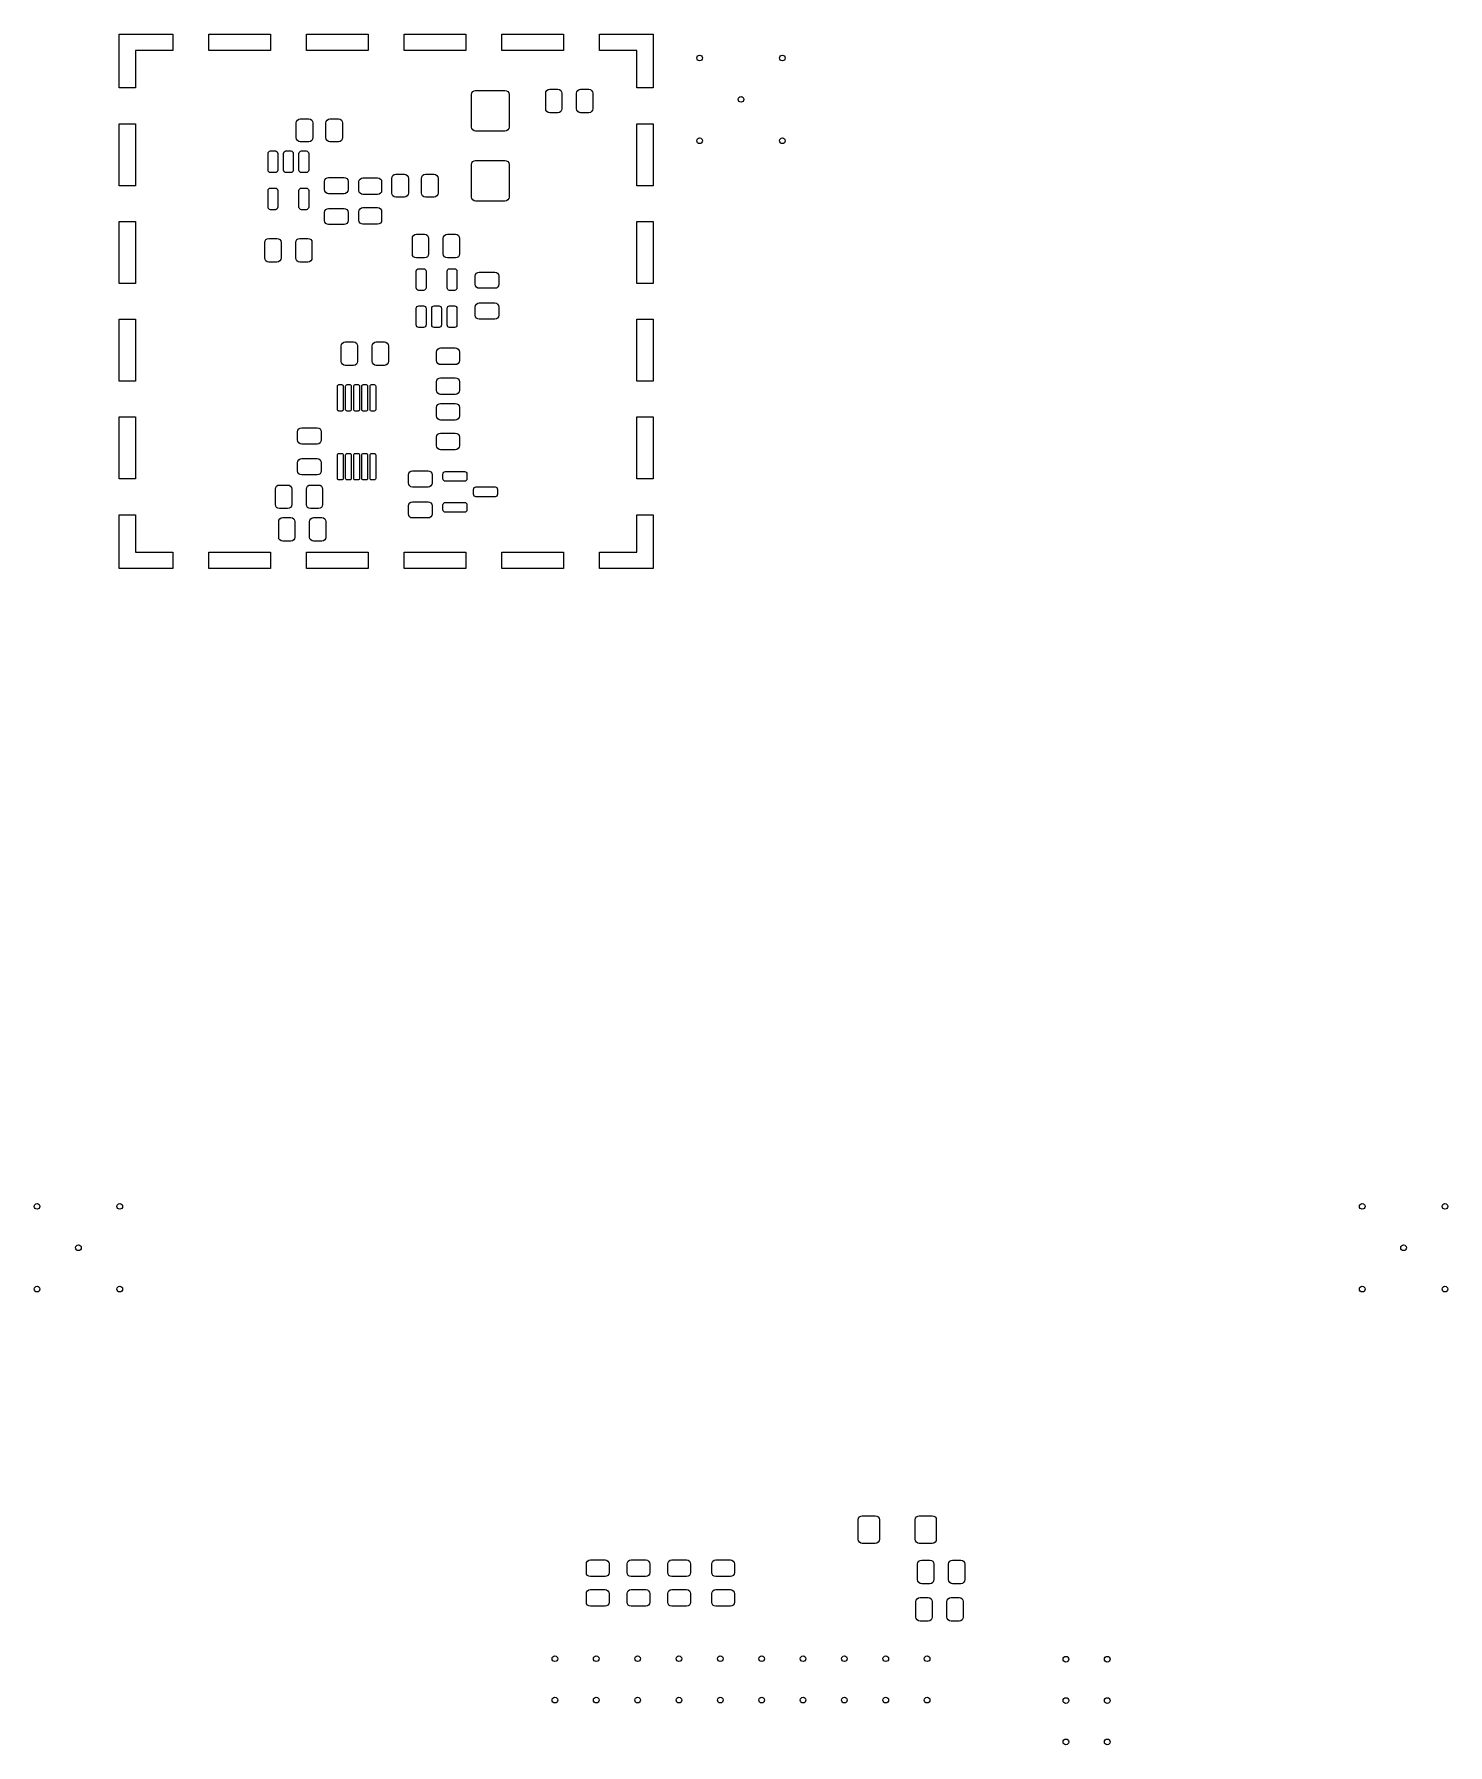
# Model space of a CAD drawing. Header units: inches. Extents: x -1.71 to 1.71, y -2.13 to 2.01.
import ezdxf

# ---------------------------------------------------------------- set-up
doc = ezdxf.new("R2010")
doc.units = ezdxf.units.IN
doc.header["$MEASUREMENT"] = 0
doc.layers.add('BLACK', color=250, linetype='CONTINUOUS')

msp = doc.modelspace()

# ---------------------------------------------------------------- linework, layer by layer
at = {"layer": 'BLACK', "linetype": 'CONTINUOUS'}
for p, q in [((-1.5039, 1.9685), (-1.5039, 2.0079)), ((-1.5039, 2.0079), (-1.4646, 2.0079)), ((-1.4646, 2.0079), (-1.374, 2.0079)), ((-1.374, 2.0079), (-1.374, 1.9685)), ((-1.2874, 1.9685), (-1.2874, 2.0079)), ((-1.2874, 2.0079), (-1.1378, 2.0079)), ((-1.1378, 2.0079), (-1.1378, 1.9685)), ((-1.0512, 1.9685), (-1.0512, 2.0079)), ((-1.0512, 2.0079), (-0.9016, 2.0079)), ((-0.9016, 2.0079), (-0.9016, 1.9685)), ((-0.815, 1.9685), (-0.815, 2.0079)), ((-0.815, 2.0079), (-0.6654, 2.0079)), ((-0.6654, 2.0079), (-0.6654, 1.9685)), ((-0.5787, 1.9685), (-0.5787, 2.0079)), ((-0.5787, 2.0079), (-0.4291, 2.0079)), ((-0.4291, 2.0079), (-0.4291, 1.9685)), ((-0.3425, 1.9685), (-0.3425, 2.0079)), ((-0.3425, 2.0079), (-0.252, 2.0079)), ((-0.252, 2.0079), (-0.2126, 2.0079)), ((-0.2126, 2.0079), (-0.2126, 1.9685)), ((-1.5039, 1.878), (-1.5039, 1.9685)), ((-1.374, 1.9685), (-1.4646, 1.9685)), ((-1.4646, 1.9685), (-1.4646, 1.878)), ((-1.1378, 1.9685), (-1.2874, 1.9685)), ((-0.9016, 1.9685), (-1.0512, 1.9685)), ((-0.6654, 1.9685), (-0.815, 1.9685)), ((-0.4291, 1.9685), (-0.5787, 1.9685)), ((-0.252, 1.9685), (-0.3425, 1.9685)), ((-0.252, 1.878), (-0.252, 1.9685)), ((-0.2126, 1.9685), (-0.2126, 1.878)), ((-1.4646, 1.878), (-1.5039, 1.878)), ((-0.6516, 1.8622), (-0.6508, 1.866)), ((-0.6516, 1.7835), (-0.6516, 1.8622)), ((-0.6508, 1.866), (-0.6487, 1.8692)), ((-0.6487, 1.8692), (-0.6455, 1.8713)), ((-0.6455, 1.8713), (-0.6417, 1.872)), ((-0.6417, 1.872), (-0.5709, 1.872)), ((-0.5709, 1.872), (-0.5671, 1.8713)), ((-0.5671, 1.8713), (-0.5639, 1.8692)), ((-0.5639, 1.8692), (-0.5618, 1.866)), ((-0.5618, 1.866), (-0.561, 1.8622)), ((-0.561, 1.8622), (-0.561, 1.7835)), ((-0.4724, 1.8652), (-0.4717, 1.8689)), ((-0.4724, 1.8278), (-0.4724, 1.8652)), ((-0.4717, 1.8689), (-0.4696, 1.8721)), ((-0.4696, 1.8721), (-0.4664, 1.8743)), ((-0.4664, 1.8743), (-0.4626, 1.875)), ((-0.4626, 1.875), (-0.4429, 1.875)), ((-0.4429, 1.875), (-0.4391, 1.8743)), ((-0.4391, 1.8743), (-0.436, 1.8721)), ((-0.436, 1.8721), (-0.4338, 1.8689)), ((-0.4338, 1.8689), (-0.4331, 1.8652)), ((-0.4331, 1.8652), (-0.4331, 1.8278)), ((-0.3976, 1.8652), (-0.3969, 1.8689)), ((-0.3976, 1.8278), (-0.3976, 1.8652)), ((-0.3969, 1.8689), (-0.3948, 1.8721)), ((-0.3948, 1.8721), (-0.3916, 1.8743)), ((-0.3916, 1.8743), (-0.3878, 1.875)), ((-0.3878, 1.875), (-0.3681, 1.875)), ((-0.3681, 1.875), (-0.3643, 1.8743)), ((-0.3643, 1.8743), (-0.3612, 1.8721)), ((-0.3612, 1.8721), (-0.359, 1.8689)), ((-0.359, 1.8689), (-0.3583, 1.8652)), ((-0.3583, 1.8652), (-0.3583, 1.8278)), ((-0.2126, 1.878), (-0.252, 1.878)), ((-0.4717, 1.824), (-0.4724, 1.8278)), ((-0.4696, 1.8208), (-0.4717, 1.824)), ((-0.4664, 1.8187), (-0.4696, 1.8208)), ((-0.436, 1.8208), (-0.4391, 1.8187)), ((-0.4338, 1.824), (-0.436, 1.8208)), ((-0.4331, 1.8278), (-0.4338, 1.824)), ((-0.3969, 1.824), (-0.3976, 1.8278)), ((-0.3948, 1.8208), (-0.3969, 1.824)), ((-0.3916, 1.8187), (-0.3948, 1.8208)), ((-0.3612, 1.8208), (-0.3643, 1.8187)), ((-0.359, 1.824), (-0.3612, 1.8208)), ((-0.3583, 1.8278), (-0.359, 1.824)), ((-1.5039, 1.6417), (-1.5039, 1.7913)), ((-1.5039, 1.7913), (-1.4646, 1.7913)), ((-1.4646, 1.7913), (-1.4646, 1.6417)), ((-1.0757, 1.7934), (-1.075, 1.7972)), ((-1.0757, 1.758), (-1.0757, 1.7934)), ((-1.075, 1.7972), (-1.0729, 1.8004)), ((-1.0729, 1.8004), (-1.0697, 1.8025)), ((-1.0697, 1.8025), (-1.0659, 1.8033)), ((-1.0659, 1.8033), (-1.0452, 1.8033)), ((-1.0452, 1.8033), (-1.0415, 1.8025)), ((-1.0415, 1.8025), (-1.0383, 1.8004)), ((-1.0383, 1.8004), (-1.0361, 1.7972)), ((-1.0361, 1.7972), (-1.0354, 1.7934)), ((-1.0354, 1.7934), (-1.0354, 1.758)), ((-1.0039, 1.7934), (-1.0031, 1.7972)), ((-1.0039, 1.758), (-1.0039, 1.7934)), ((-1.0031, 1.7972), (-1.001, 1.8004)), ((-1.001, 1.8004), (-0.9978, 1.8025)), ((-0.9978, 1.8025), (-0.9941, 1.8033)), ((-0.9941, 1.8033), (-0.9734, 1.8033)), ((-0.9734, 1.8033), (-0.9696, 1.8025)), ((-0.9696, 1.8025), (-0.9664, 1.8004)), ((-0.9664, 1.8004), (-0.9643, 1.7972)), ((-0.9643, 1.7972), (-0.9635, 1.7934)), ((-0.9635, 1.7934), (-0.9635, 1.758)), ((-0.6508, 1.7797), (-0.6516, 1.7835)), ((-0.6487, 1.7765), (-0.6508, 1.7797)), ((-0.5618, 1.7797), (-0.5639, 1.7765)), ((-0.561, 1.7835), (-0.5618, 1.7797)), ((-0.4626, 1.8179), (-0.4664, 1.8187)), ((-0.4429, 1.8179), (-0.4626, 1.8179)), ((-0.4391, 1.8187), (-0.4429, 1.8179)), ((-0.3878, 1.8179), (-0.3916, 1.8187)), ((-0.3681, 1.8179), (-0.3878, 1.8179)), ((-0.3643, 1.8187), (-0.3681, 1.8179)), ((-0.252, 1.6417), (-0.252, 1.7913)), ((-0.252, 1.7913), (-0.2126, 1.7913)), ((-0.2126, 1.7913), (-0.2126, 1.6417)), ((-1.075, 1.7542), (-1.0757, 1.758)), ((-1.0729, 1.751), (-1.075, 1.7542)), ((-1.0697, 1.7489), (-1.0729, 1.751)), ((-1.0659, 1.7481), (-1.0697, 1.7489)), ((-1.0452, 1.7481), (-1.0659, 1.7481)), ((-1.0415, 1.7489), (-1.0452, 1.7481)), ((-1.0383, 1.751), (-1.0415, 1.7489)), ((-1.0361, 1.7542), (-1.0383, 1.751)), ((-1.0354, 1.758), (-1.0361, 1.7542)), ((-1.0031, 1.7542), (-1.0039, 1.758)), ((-1.001, 1.751), (-1.0031, 1.7542)), ((-0.9978, 1.7489), (-1.001, 1.751)), ((-0.9941, 1.7481), (-0.9978, 1.7489)), ((-0.9734, 1.7481), (-0.9941, 1.7481)), ((-0.9696, 1.7489), (-0.9734, 1.7481)), ((-0.9664, 1.751), (-0.9696, 1.7489)), ((-0.9643, 1.7542), (-0.9664, 1.751)), ((-0.9635, 1.758), (-0.9643, 1.7542)), ((-0.6455, 1.7744), (-0.6487, 1.7765)), ((-0.6417, 1.7736), (-0.6455, 1.7744)), ((-0.5709, 1.7736), (-0.6417, 1.7736)), ((-0.5671, 1.7744), (-0.5709, 1.7736)), ((-0.5639, 1.7765), (-0.5671, 1.7744)), ((-1.1439, 1.7197), (-1.1434, 1.7219)), ((-1.1439, 1.6793), (-1.1439, 1.7197)), ((-1.1434, 1.7219), (-1.1421, 1.7238)), ((-1.1421, 1.7238), (-1.1402, 1.7251)), ((-1.1402, 1.7251), (-1.138, 1.7256)), ((-1.138, 1.7256), (-1.1261, 1.7256)), ((-1.1261, 1.7256), (-1.1239, 1.7251)), ((-1.1239, 1.7251), (-1.122, 1.7238)), ((-1.122, 1.7238), (-1.1207, 1.7219)), ((-1.1207, 1.7219), (-1.1202, 1.7197)), ((-1.1202, 1.7197), (-1.1202, 1.6793)), ((-1.1065, 1.7197), (-1.106, 1.7219)), ((-1.1065, 1.6793), (-1.1065, 1.7197)), ((-1.106, 1.7219), (-1.1047, 1.7238)), ((-1.1047, 1.7238), (-1.1028, 1.7251)), ((-1.1028, 1.7251), (-1.1006, 1.7256)), ((-1.1006, 1.7256), (-1.0887, 1.7256)), ((-1.0887, 1.7256), (-1.0865, 1.7251)), ((-1.0865, 1.7251), (-1.0846, 1.7238)), ((-1.0846, 1.7238), (-1.0833, 1.7219)), ((-1.0833, 1.7219), (-1.0828, 1.7197)), ((-1.0828, 1.7197), (-1.0828, 1.6793)), ((-1.0691, 1.7197), (-1.0686, 1.7219)), ((-1.0691, 1.6793), (-1.0691, 1.7197)), ((-1.0686, 1.7219), (-1.0673, 1.7238)), ((-1.0673, 1.7238), (-1.0654, 1.7251)), ((-1.0654, 1.7251), (-1.0631, 1.7256)), ((-1.0631, 1.7256), (-1.0513, 1.7256)), ((-1.0513, 1.7256), (-1.0491, 1.7251)), ((-1.0491, 1.7251), (-1.0472, 1.7238)), ((-1.0472, 1.7238), (-1.0459, 1.7219)), ((-1.0459, 1.7219), (-1.0454, 1.7197)), ((-1.0454, 1.7197), (-1.0454, 1.6793)), ((-0.6516, 1.6929), (-0.6508, 1.6967)), ((-0.6508, 1.6967), (-0.6487, 1.6999)), ((-0.6487, 1.6999), (-0.6455, 1.702)), ((-0.6455, 1.702), (-0.6417, 1.7028)), ((-0.6417, 1.7028), (-0.5709, 1.7028)), ((-0.5709, 1.7028), (-0.5671, 1.702)), ((-0.5671, 1.702), (-0.5639, 1.6999)), ((-0.5639, 1.6999), (-0.5618, 1.6967)), ((-0.5618, 1.6967), (-0.561, 1.6929)), ((-1.1434, 1.6771), (-1.1439, 1.6793)), ((-1.1421, 1.6751), (-1.1434, 1.6771)), ((-1.1402, 1.6739), (-1.1421, 1.6751)), ((-1.138, 1.6734), (-1.1402, 1.6739)), ((-1.1261, 1.6734), (-1.138, 1.6734)), ((-1.1239, 1.6739), (-1.1261, 1.6734)), ((-1.122, 1.6751), (-1.1239, 1.6739)), ((-1.1207, 1.6771), (-1.122, 1.6751)), ((-1.1202, 1.6793), (-1.1207, 1.6771)), ((-1.106, 1.6771), (-1.1065, 1.6793)), ((-1.1047, 1.6751), (-1.106, 1.6771)), ((-1.1028, 1.6739), (-1.1047, 1.6751)), ((-1.1006, 1.6734), (-1.1028, 1.6739)), ((-1.0887, 1.6734), (-1.1006, 1.6734)), ((-1.0865, 1.6739), (-1.0887, 1.6734)), ((-1.0846, 1.6751), (-1.0865, 1.6739)), ((-1.0833, 1.6771), (-1.0846, 1.6751)), ((-1.0828, 1.6793), (-1.0833, 1.6771)), ((-1.0686, 1.6771), (-1.0691, 1.6793)), ((-1.0673, 1.6751), (-1.0686, 1.6771)), ((-1.0654, 1.6739), (-1.0673, 1.6751)), ((-1.0631, 1.6734), (-1.0654, 1.6739)), ((-1.0513, 1.6734), (-1.0631, 1.6734)), ((-1.0491, 1.6739), (-1.0513, 1.6734)), ((-1.0472, 1.6751), (-1.0491, 1.6739)), ((-1.0459, 1.6771), (-1.0472, 1.6751)), ((-1.0454, 1.6793), (-1.0459, 1.6771)), ((-1.0072, 1.652), (-1.0064, 1.6557)), ((-1.0064, 1.6557), (-1.0043, 1.6589)), ((-1.0043, 1.6589), (-1.0011, 1.661)), ((-1.0011, 1.661), (-0.9973, 1.6618)), ((-0.9973, 1.6618), (-0.9599, 1.6618)), ((-0.9599, 1.6618), (-0.9562, 1.661)), ((-0.9562, 1.661), (-0.953, 1.6589)), ((-0.953, 1.6589), (-0.9509, 1.6557)), ((-0.9509, 1.6557), (-0.9501, 1.652)), ((-0.9242, 1.651), (-0.9235, 1.6547)), ((-0.9235, 1.6547), (-0.9213, 1.6579)), ((-0.9213, 1.6579), (-0.9181, 1.6601)), ((-0.9181, 1.6601), (-0.9144, 1.6608)), ((-0.9144, 1.6608), (-0.8789, 1.6608)), ((-0.8789, 1.6608), (-0.8752, 1.6601)), ((-0.8752, 1.6601), (-0.872, 1.6579)), ((-0.872, 1.6579), (-0.8698, 1.6547)), ((-0.8698, 1.6547), (-0.8691, 1.651)), ((-0.8447, 1.6594), (-0.844, 1.6632)), ((-0.8447, 1.624), (-0.8447, 1.6594)), ((-0.844, 1.6632), (-0.8419, 1.6664)), ((-0.8419, 1.6664), (-0.8387, 1.6685)), ((-0.8387, 1.6685), (-0.8349, 1.6693)), ((-0.8349, 1.6693), (-0.8142, 1.6693)), ((-0.8142, 1.6693), (-0.8105, 1.6685)), ((-0.8105, 1.6685), (-0.8073, 1.6664)), ((-0.8073, 1.6664), (-0.8051, 1.6632)), ((-0.8051, 1.6632), (-0.8044, 1.6594)), ((-0.8044, 1.6594), (-0.8044, 1.624)), ((-0.7729, 1.6594), (-0.7721, 1.6632)), ((-0.7729, 1.624), (-0.7729, 1.6594)), ((-0.7721, 1.6632), (-0.77, 1.6664)), ((-0.77, 1.6664), (-0.7668, 1.6685)), ((-0.7668, 1.6685), (-0.7631, 1.6693)), ((-0.7631, 1.6693), (-0.7424, 1.6693)), ((-0.7424, 1.6693), (-0.7386, 1.6685)), ((-0.7386, 1.6685), (-0.7354, 1.6664)), ((-0.7354, 1.6664), (-0.7333, 1.6632)), ((-0.7333, 1.6632), (-0.7325, 1.6594)), ((-0.7325, 1.6594), (-0.7325, 1.624)), ((-0.6516, 1.6142), (-0.6516, 1.6929)), ((-0.561, 1.6929), (-0.561, 1.6142)), ((-1.4646, 1.6417), (-1.5039, 1.6417)), ((-1.1439, 1.6301), (-1.1434, 1.6324)), ((-1.1439, 1.5897), (-1.1439, 1.6301)), ((-1.1434, 1.6324), (-1.1421, 1.6343)), ((-1.1421, 1.6343), (-1.1402, 1.6356)), ((-1.1402, 1.6356), (-1.138, 1.636)), ((-1.138, 1.636), (-1.1261, 1.636)), ((-1.1261, 1.636), (-1.1239, 1.6356)), ((-1.1239, 1.6356), (-1.122, 1.6343)), ((-1.122, 1.6343), (-1.1207, 1.6324)), ((-1.1207, 1.6324), (-1.1202, 1.6301)), ((-1.1202, 1.6301), (-1.1202, 1.5897)), ((-1.0691, 1.6301), (-1.0686, 1.6324)), ((-1.0691, 1.5897), (-1.0691, 1.6301)), ((-1.0686, 1.6324), (-1.0673, 1.6343)), ((-1.0673, 1.6343), (-1.0654, 1.6356)), ((-1.0654, 1.6356), (-1.0631, 1.636)), ((-1.0631, 1.636), (-1.0513, 1.636)), ((-1.0513, 1.636), (-1.0491, 1.6356)), ((-1.0491, 1.6356), (-1.0472, 1.6343)), ((-1.0472, 1.6343), (-1.0459, 1.6324)), ((-1.0459, 1.6324), (-1.0454, 1.6301)), ((-1.0454, 1.6301), (-1.0454, 1.5897)), ((-1.0072, 1.6323), (-1.0072, 1.652)), ((-1.0064, 1.6285), (-1.0072, 1.6323)), ((-1.0043, 1.6253), (-1.0064, 1.6285)), ((-1.0011, 1.6232), (-1.0043, 1.6253)), ((-0.9973, 1.6224), (-1.0011, 1.6232)), ((-0.9599, 1.6224), (-0.9973, 1.6224)), ((-0.9562, 1.6232), (-0.9599, 1.6224)), ((-0.953, 1.6253), (-0.9562, 1.6232)), ((-0.9509, 1.6285), (-0.953, 1.6253)), ((-0.9501, 1.6323), (-0.9509, 1.6285)), ((-0.9501, 1.652), (-0.9501, 1.6323)), ((-0.9242, 1.6303), (-0.9242, 1.651)), ((-0.9235, 1.6265), (-0.9242, 1.6303)), ((-0.9213, 1.6233), (-0.9235, 1.6265)), ((-0.9181, 1.6212), (-0.9213, 1.6233)), ((-0.9144, 1.6205), (-0.9181, 1.6212)), ((-0.8789, 1.6205), (-0.9144, 1.6205)), ((-0.8752, 1.6212), (-0.8789, 1.6205)), ((-0.872, 1.6233), (-0.8752, 1.6212)), ((-0.8698, 1.6265), (-0.872, 1.6233)), ((-0.8691, 1.6303), (-0.8698, 1.6265)), ((-0.8691, 1.651), (-0.8691, 1.6303)), ((-0.844, 1.6202), (-0.8447, 1.624)), ((-0.8419, 1.617), (-0.844, 1.6202)), ((-0.8387, 1.6149), (-0.8419, 1.617)), ((-0.8349, 1.6141), (-0.8387, 1.6149)), ((-0.8142, 1.6141), (-0.8349, 1.6141)), ((-0.8105, 1.6149), (-0.8142, 1.6141)), ((-0.8073, 1.617), (-0.8105, 1.6149)), ((-0.8051, 1.6202), (-0.8073, 1.617)), ((-0.8044, 1.624), (-0.8051, 1.6202)), ((-0.7721, 1.6202), (-0.7729, 1.624)), ((-0.77, 1.617), (-0.7721, 1.6202)), ((-0.7668, 1.6149), (-0.77, 1.617)), ((-0.7631, 1.6141), (-0.7668, 1.6149)), ((-0.7424, 1.6141), (-0.7631, 1.6141)), ((-0.7386, 1.6149), (-0.7424, 1.6141)), ((-0.7354, 1.617), (-0.7386, 1.6149)), ((-0.7333, 1.6202), (-0.7354, 1.617)), ((-0.7325, 1.624), (-0.7333, 1.6202)), ((-0.6508, 1.6104), (-0.6516, 1.6142)), ((-0.561, 1.6142), (-0.5618, 1.6104)), ((-0.2126, 1.6417), (-0.252, 1.6417)), ((-1.1434, 1.5875), (-1.1439, 1.5897)), ((-1.1421, 1.5856), (-1.1434, 1.5875)), ((-1.1402, 1.5843), (-1.1421, 1.5856)), ((-1.138, 1.5838), (-1.1402, 1.5843)), ((-1.1261, 1.5838), (-1.138, 1.5838)), ((-1.1239, 1.5843), (-1.1261, 1.5838)), ((-1.122, 1.5856), (-1.1239, 1.5843)), ((-1.1207, 1.5875), (-1.122, 1.5856)), ((-1.1202, 1.5897), (-1.1207, 1.5875)), ((-1.0686, 1.5875), (-1.0691, 1.5897)), ((-1.0673, 1.5856), (-1.0686, 1.5875)), ((-1.0654, 1.5843), (-1.0673, 1.5856)), ((-1.0631, 1.5838), (-1.0654, 1.5843)), ((-1.0513, 1.5838), (-1.0631, 1.5838)), ((-1.0491, 1.5843), (-1.0513, 1.5838)), ((-1.0472, 1.5856), (-1.0491, 1.5843)), ((-1.0459, 1.5875), (-1.0472, 1.5856)), ((-1.0454, 1.5897), (-1.0459, 1.5875)), ((-1.0072, 1.5771), (-1.0064, 1.5809)), ((-1.0072, 1.5575), (-1.0072, 1.5771)), ((-1.0064, 1.5809), (-1.0043, 1.5841)), ((-1.0043, 1.5841), (-1.0011, 1.5862)), ((-1.0011, 1.5862), (-0.9973, 1.587)), ((-0.9973, 1.587), (-0.9599, 1.587)), ((-0.9599, 1.587), (-0.9562, 1.5862)), ((-0.9562, 1.5862), (-0.953, 1.5841)), ((-0.953, 1.5841), (-0.9509, 1.5809)), ((-0.9509, 1.5809), (-0.9501, 1.5771)), ((-0.9501, 1.5771), (-0.9501, 1.5575)), ((-0.9242, 1.5791), (-0.9235, 1.5829)), ((-0.9242, 1.5584), (-0.9242, 1.5791)), ((-0.9235, 1.5829), (-0.9213, 1.5861)), ((-0.9213, 1.5861), (-0.9181, 1.5882)), ((-0.9181, 1.5882), (-0.9144, 1.589)), ((-0.9144, 1.589), (-0.8789, 1.589)), ((-0.8789, 1.589), (-0.8752, 1.5882)), ((-0.8752, 1.5882), (-0.872, 1.5861)), ((-0.872, 1.5861), (-0.8698, 1.5829)), ((-0.8698, 1.5829), (-0.8691, 1.5791)), ((-0.8691, 1.5791), (-0.8691, 1.5584)), ((-0.6487, 1.6072), (-0.6508, 1.6104)), ((-0.6455, 1.6051), (-0.6487, 1.6072)), ((-0.6417, 1.6043), (-0.6455, 1.6051)), ((-0.5709, 1.6043), (-0.6417, 1.6043)), ((-0.5671, 1.6051), (-0.5709, 1.6043)), ((-0.5639, 1.6072), (-0.5671, 1.6051)), ((-0.5618, 1.6104), (-0.5639, 1.6072)), ((-1.5039, 1.4055), (-1.5039, 1.5551)), ((-1.5039, 1.5551), (-1.4646, 1.5551)), ((-1.4646, 1.5551), (-1.4646, 1.4055)), ((-1.0064, 1.5537), (-1.0072, 1.5575)), ((-1.0043, 1.5505), (-1.0064, 1.5537)), ((-1.0011, 1.5484), (-1.0043, 1.5505)), ((-0.9973, 1.5476), (-1.0011, 1.5484)), ((-0.9599, 1.5476), (-0.9973, 1.5476)), ((-0.9562, 1.5484), (-0.9599, 1.5476)), ((-0.953, 1.5505), (-0.9562, 1.5484)), ((-0.9509, 1.5537), (-0.953, 1.5505)), ((-0.9501, 1.5575), (-0.9509, 1.5537)), ((-0.9235, 1.5547), (-0.9242, 1.5584)), ((-0.9213, 1.5515), (-0.9235, 1.5547)), ((-0.9181, 1.5494), (-0.9213, 1.5515)), ((-0.9144, 1.5486), (-0.9181, 1.5494)), ((-0.8789, 1.5486), (-0.9144, 1.5486)), ((-0.8752, 1.5494), (-0.8789, 1.5486)), ((-0.872, 1.5515), (-0.8752, 1.5494)), ((-0.8698, 1.5547), (-0.872, 1.5515)), ((-0.8691, 1.5584), (-0.8698, 1.5547)), ((-0.252, 1.4055), (-0.252, 1.5551)), ((-0.252, 1.5551), (-0.2126, 1.5551)), ((-0.2126, 1.5551), (-0.2126, 1.4055)), ((-1.1517, 1.5044), (-1.151, 1.5082)), ((-1.1517, 1.467), (-1.1517, 1.5044)), ((-1.151, 1.5082), (-1.1488, 1.5114)), ((-1.1488, 1.5114), (-1.1457, 1.5135)), ((-1.1457, 1.5135), (-1.1419, 1.5143)), ((-1.1419, 1.5143), (-1.1222, 1.5143)), ((-1.1222, 1.5143), (-1.1184, 1.5135)), ((-1.1184, 1.5135), (-1.1152, 1.5114)), ((-1.1152, 1.5114), (-1.1131, 1.5082)), ((-1.1131, 1.5082), (-1.1124, 1.5044)), ((-1.1124, 1.5044), (-1.1124, 1.467)), ((-1.0769, 1.5044), (-1.0762, 1.5082)), ((-1.0769, 1.467), (-1.0769, 1.5044)), ((-1.0762, 1.5082), (-1.074, 1.5114)), ((-1.074, 1.5114), (-1.0709, 1.5135)), ((-1.0709, 1.5135), (-1.0671, 1.5143)), ((-1.0671, 1.5143), (-1.0474, 1.5143)), ((-1.0474, 1.5143), (-1.0436, 1.5135)), ((-1.0436, 1.5135), (-1.0404, 1.5114)), ((-1.0404, 1.5114), (-1.0383, 1.5082)), ((-1.0383, 1.5082), (-1.0376, 1.5044)), ((-1.0376, 1.5044), (-1.0376, 1.467)), ((-0.7948, 1.5144), (-0.7941, 1.5182)), ((-0.7948, 1.477), (-0.7948, 1.5144)), ((-0.7941, 1.5182), (-0.7919, 1.5214)), ((-0.7919, 1.5214), (-0.7887, 1.5235)), ((-0.7887, 1.5235), (-0.785, 1.5243)), ((-0.785, 1.5243), (-0.7653, 1.5243)), ((-0.7653, 1.5243), (-0.7615, 1.5235)), ((-0.7615, 1.5235), (-0.7583, 1.5214)), ((-0.7583, 1.5214), (-0.7562, 1.5182)), ((-0.7562, 1.5182), (-0.7554, 1.5144)), ((-0.7554, 1.5144), (-0.7554, 1.477)), ((-0.72, 1.5144), (-0.7193, 1.5182)), ((-0.72, 1.477), (-0.72, 1.5144)), ((-0.7193, 1.5182), (-0.7171, 1.5214)), ((-0.7171, 1.5214), (-0.7139, 1.5235)), ((-0.7139, 1.5235), (-0.7102, 1.5243)), ((-0.7102, 1.5243), (-0.6905, 1.5243)), ((-0.6905, 1.5243), (-0.6867, 1.5235)), ((-0.6867, 1.5235), (-0.6835, 1.5214)), ((-0.6835, 1.5214), (-0.6814, 1.5182)), ((-0.6814, 1.5182), (-0.6806, 1.5144)), ((-0.6806, 1.5144), (-0.6806, 1.477)), ((-1.151, 1.4632), (-1.1517, 1.467)), ((-1.1488, 1.46), (-1.151, 1.4632)), ((-1.1457, 1.4579), (-1.1488, 1.46)), ((-1.1419, 1.4572), (-1.1457, 1.4579)), ((-1.1222, 1.4572), (-1.1419, 1.4572)), ((-1.1184, 1.4579), (-1.1222, 1.4572)), ((-1.1152, 1.46), (-1.1184, 1.4579)), ((-1.1131, 1.4632), (-1.1152, 1.46)), ((-1.1124, 1.467), (-1.1131, 1.4632)), ((-1.0762, 1.4632), (-1.0769, 1.467)), ((-1.074, 1.46), (-1.0762, 1.4632)), ((-1.0709, 1.4579), (-1.074, 1.46)), ((-1.0671, 1.4572), (-1.0709, 1.4579)), ((-1.0474, 1.4572), (-1.0671, 1.4572)), ((-1.0436, 1.4579), (-1.0474, 1.4572)), ((-1.0404, 1.46), (-1.0436, 1.4579)), ((-1.0383, 1.4632), (-1.0404, 1.46)), ((-1.0376, 1.467), (-1.0383, 1.4632)), ((-0.7941, 1.4732), (-0.7948, 1.477)), ((-0.7919, 1.47), (-0.7941, 1.4732)), ((-0.7887, 1.4679), (-0.7919, 1.47)), ((-0.785, 1.4672), (-0.7887, 1.4679)), ((-0.7653, 1.4672), (-0.785, 1.4672)), ((-0.7615, 1.4679), (-0.7653, 1.4672)), ((-0.7583, 1.47), (-0.7615, 1.4679)), ((-0.7562, 1.4732), (-0.7583, 1.47)), ((-0.7554, 1.477), (-0.7562, 1.4732)), ((-0.7193, 1.4732), (-0.72, 1.477)), ((-0.7171, 1.47), (-0.7193, 1.4732)), ((-0.7139, 1.4679), (-0.7171, 1.47)), ((-0.7102, 1.4672), (-0.7139, 1.4679)), ((-0.6905, 1.4672), (-0.7102, 1.4672)), ((-0.6867, 1.4679), (-0.6905, 1.4672)), ((-0.6835, 1.47), (-0.6867, 1.4679)), ((-0.6814, 1.4732), (-0.6835, 1.47)), ((-0.6806, 1.477), (-0.6814, 1.4732)), ((-0.7854, 1.435), (-0.785, 1.4373)), ((-0.7854, 1.3947), (-0.7854, 1.435)), ((-0.785, 1.4373), (-0.7837, 1.4392)), ((-0.7837, 1.4392), (-0.7818, 1.4405)), ((-0.7818, 1.4405), (-0.7795, 1.4409)), ((-0.7795, 1.4409), (-0.7677, 1.4409)), ((-0.7677, 1.4409), (-0.7655, 1.4405)), ((-0.7655, 1.4405), (-0.7635, 1.4392)), ((-0.7635, 1.4392), (-0.7623, 1.4373)), ((-0.7623, 1.4373), (-0.7618, 1.435)), ((-0.7618, 1.435), (-0.7618, 1.3947)), ((-0.7106, 1.435), (-0.7102, 1.4373)), ((-0.7106, 1.3947), (-0.7106, 1.435)), ((-0.7102, 1.4373), (-0.7089, 1.4392)), ((-0.7089, 1.4392), (-0.707, 1.4405)), ((-0.707, 1.4405), (-0.7047, 1.4409)), ((-0.7047, 1.4409), (-0.6929, 1.4409)), ((-0.6929, 1.4409), (-0.6907, 1.4405)), ((-0.6907, 1.4405), (-0.6887, 1.4392)), ((-0.6887, 1.4392), (-0.6875, 1.4373)), ((-0.6875, 1.4373), (-0.687, 1.435)), ((-0.687, 1.435), (-0.687, 1.3947)), ((-0.6427, 1.4232), (-0.642, 1.427)), ((-0.6427, 1.4035), (-0.6427, 1.4232)), ((-0.642, 1.427), (-0.6398, 1.4302)), ((-0.6398, 1.4302), (-0.6366, 1.4323)), ((-0.6366, 1.4323), (-0.6329, 1.4331)), ((-0.6329, 1.4331), (-0.5955, 1.4331)), ((-0.5955, 1.4331), (-0.5917, 1.4323)), ((-0.5917, 1.4323), (-0.5885, 1.4302)), ((-0.5885, 1.4302), (-0.5864, 1.427)), ((-0.5864, 1.427), (-0.5856, 1.4232)), ((-0.5856, 1.4232), (-0.5856, 1.4035)), ((-1.4646, 1.4055), (-1.5039, 1.4055)), ((-0.785, 1.3924), (-0.7854, 1.3947)), ((-0.7837, 1.3905), (-0.785, 1.3924)), ((-0.7818, 1.3892), (-0.7837, 1.3905)), ((-0.7795, 1.3888), (-0.7818, 1.3892)), ((-0.7677, 1.3888), (-0.7795, 1.3888)), ((-0.7655, 1.3892), (-0.7677, 1.3888)), ((-0.7635, 1.3905), (-0.7655, 1.3892)), ((-0.7623, 1.3924), (-0.7635, 1.3905)), ((-0.7618, 1.3947), (-0.7623, 1.3924)), ((-0.7102, 1.3924), (-0.7106, 1.3947)), ((-0.7089, 1.3905), (-0.7102, 1.3924)), ((-0.707, 1.3892), (-0.7089, 1.3905)), ((-0.7047, 1.3888), (-0.707, 1.3892)), ((-0.6929, 1.3888), (-0.7047, 1.3888)), ((-0.6907, 1.3892), (-0.6929, 1.3888)), ((-0.6887, 1.3905), (-0.6907, 1.3892)), ((-0.6875, 1.3924), (-0.6887, 1.3905)), ((-0.687, 1.3947), (-0.6875, 1.3924)), ((-0.642, 1.3998), (-0.6427, 1.4035)), ((-0.6398, 1.3966), (-0.642, 1.3998)), ((-0.6366, 1.3944), (-0.6398, 1.3966)), ((-0.6329, 1.3937), (-0.6366, 1.3944)), ((-0.5955, 1.3937), (-0.6329, 1.3937)), ((-0.5917, 1.3944), (-0.5955, 1.3937)), ((-0.5885, 1.3966), (-0.5917, 1.3944)), ((-0.5864, 1.3998), (-0.5885, 1.3966)), ((-0.5856, 1.4035), (-0.5864, 1.3998)), ((-0.2126, 1.4055), (-0.252, 1.4055)), ((-0.7854, 1.3455), (-0.785, 1.3477)), ((-0.7854, 1.3051), (-0.7854, 1.3455)), ((-0.785, 1.3477), (-0.7837, 1.3496)), ((-0.7837, 1.3496), (-0.7818, 1.3509)), ((-0.7818, 1.3509), (-0.7795, 1.3514)), ((-0.7795, 1.3514), (-0.7677, 1.3514)), ((-0.7677, 1.3514), (-0.7655, 1.3509)), ((-0.7655, 1.3509), (-0.7635, 1.3496)), ((-0.7635, 1.3496), (-0.7623, 1.3477)), ((-0.7623, 1.3477), (-0.7618, 1.3455)), ((-0.7618, 1.3455), (-0.7618, 1.3051)), ((-0.748, 1.3455), (-0.7476, 1.3477)), ((-0.748, 1.3051), (-0.748, 1.3455)), ((-0.7476, 1.3477), (-0.7463, 1.3496)), ((-0.7463, 1.3496), (-0.7444, 1.3509)), ((-0.7444, 1.3509), (-0.7421, 1.3514)), ((-0.7421, 1.3514), (-0.7303, 1.3514)), ((-0.7303, 1.3514), (-0.7281, 1.3509)), ((-0.7281, 1.3509), (-0.7261, 1.3496)), ((-0.7261, 1.3496), (-0.7249, 1.3477)), ((-0.7249, 1.3477), (-0.7244, 1.3455)), ((-0.7244, 1.3455), (-0.7244, 1.3051)), ((-0.7106, 1.3455), (-0.7102, 1.3477)), ((-0.7106, 1.3051), (-0.7106, 1.3455)), ((-0.7102, 1.3477), (-0.7089, 1.3496)), ((-0.7089, 1.3496), (-0.707, 1.3509)), ((-0.707, 1.3509), (-0.7047, 1.3514)), ((-0.7047, 1.3514), (-0.6929, 1.3514)), ((-0.6929, 1.3514), (-0.6907, 1.3509)), ((-0.6907, 1.3509), (-0.6887, 1.3496)), ((-0.6887, 1.3496), (-0.6875, 1.3477)), ((-0.6875, 1.3477), (-0.687, 1.3455)), ((-0.687, 1.3455), (-0.687, 1.3051)), ((-0.6427, 1.3484), (-0.642, 1.3522)), ((-0.6427, 1.3287), (-0.6427, 1.3484)), ((-0.642, 1.325), (-0.6427, 1.3287)), ((-0.642, 1.3522), (-0.6398, 1.3554)), ((-0.6398, 1.3218), (-0.642, 1.325)), ((-0.6398, 1.3554), (-0.6366, 1.3575)), ((-0.6366, 1.3575), (-0.6329, 1.3583)), ((-0.6329, 1.3583), (-0.5955, 1.3583)), ((-0.5955, 1.3583), (-0.5917, 1.3575)), ((-0.5917, 1.3575), (-0.5885, 1.3554)), ((-0.5885, 1.3554), (-0.5864, 1.3522)), ((-0.5864, 1.325), (-0.5885, 1.3218)), ((-0.5864, 1.3522), (-0.5856, 1.3484)), ((-0.5856, 1.3287), (-0.5864, 1.325)), ((-0.5856, 1.3484), (-0.5856, 1.3287)), ((-1.5039, 1.1693), (-1.5039, 1.3189)), ((-1.5039, 1.3189), (-1.4646, 1.3189)), ((-1.4646, 1.3189), (-1.4646, 1.1693)), ((-0.785, 1.3029), (-0.7854, 1.3051)), ((-0.7837, 1.3009), (-0.785, 1.3029)), ((-0.7818, 1.2997), (-0.7837, 1.3009)), ((-0.7795, 1.2992), (-0.7818, 1.2997)), ((-0.7677, 1.2992), (-0.7795, 1.2992)), ((-0.7655, 1.2997), (-0.7677, 1.2992)), ((-0.7635, 1.3009), (-0.7655, 1.2997)), ((-0.7623, 1.3029), (-0.7635, 1.3009)), ((-0.7618, 1.3051), (-0.7623, 1.3029)), ((-0.7476, 1.3029), (-0.748, 1.3051)), ((-0.7463, 1.3009), (-0.7476, 1.3029)), ((-0.7444, 1.2997), (-0.7463, 1.3009)), ((-0.7421, 1.2992), (-0.7444, 1.2997)), ((-0.7303, 1.2992), (-0.7421, 1.2992)), ((-0.7281, 1.2997), (-0.7303, 1.2992)), ((-0.7261, 1.3009), (-0.7281, 1.2997)), ((-0.7249, 1.3029), (-0.7261, 1.3009)), ((-0.7244, 1.3051), (-0.7249, 1.3029)), ((-0.7102, 1.3029), (-0.7106, 1.3051)), ((-0.7089, 1.3009), (-0.7102, 1.3029)), ((-0.707, 1.2997), (-0.7089, 1.3009)), ((-0.7047, 1.2992), (-0.707, 1.2997)), ((-0.6929, 1.2992), (-0.7047, 1.2992)), ((-0.6907, 1.2997), (-0.6929, 1.2992)), ((-0.6887, 1.3009), (-0.6907, 1.2997)), ((-0.6875, 1.3029), (-0.6887, 1.3009)), ((-0.687, 1.3051), (-0.6875, 1.3029)), ((-0.6366, 1.3196), (-0.6398, 1.3218)), ((-0.6329, 1.3189), (-0.6366, 1.3196)), ((-0.5955, 1.3189), (-0.6329, 1.3189)), ((-0.5917, 1.3196), (-0.5955, 1.3189)), ((-0.5885, 1.3218), (-0.5917, 1.3196)), ((-0.252, 1.1693), (-0.252, 1.3189)), ((-0.252, 1.3189), (-0.2126, 1.3189)), ((-0.2126, 1.3189), (-0.2126, 1.1693)), ((-0.9667, 1.2544), (-0.966, 1.2582)), ((-0.9667, 1.217), (-0.9667, 1.2544)), ((-0.966, 1.2582), (-0.9638, 1.2614)), ((-0.9638, 1.2614), (-0.9607, 1.2635)), ((-0.9607, 1.2635), (-0.9569, 1.2643)), ((-0.9569, 1.2643), (-0.9372, 1.2643)), ((-0.9372, 1.2643), (-0.9334, 1.2635)), ((-0.9334, 1.2635), (-0.9302, 1.2614)), ((-0.9302, 1.2614), (-0.9281, 1.2582)), ((-0.9281, 1.2582), (-0.9274, 1.2544)), ((-0.9274, 1.2544), (-0.9274, 1.217)), ((-0.8919, 1.2544), (-0.8912, 1.2582)), ((-0.8919, 1.217), (-0.8919, 1.2544)), ((-0.8912, 1.2582), (-0.889, 1.2614)), ((-0.889, 1.2614), (-0.8859, 1.2635)), ((-0.8859, 1.2635), (-0.8821, 1.2643)), ((-0.8821, 1.2643), (-0.8624, 1.2643)), ((-0.8624, 1.2643), (-0.8586, 1.2635)), ((-0.8586, 1.2635), (-0.8554, 1.2614)), ((-0.8554, 1.2614), (-0.8533, 1.2582)), ((-0.8533, 1.2582), (-0.8526, 1.2544)), ((-0.8526, 1.2544), (-0.8526, 1.217)), ((-0.7362, 1.2397), (-0.7355, 1.2434)), ((-0.7355, 1.2434), (-0.7333, 1.2466)), ((-0.7333, 1.2466), (-0.7301, 1.2488)), ((-0.7301, 1.2488), (-0.7264, 1.2495)), ((-0.7264, 1.2495), (-0.6909, 1.2495)), ((-0.6909, 1.2495), (-0.6872, 1.2488)), ((-0.6872, 1.2488), (-0.684, 1.2466)), ((-0.684, 1.2466), (-0.6819, 1.2434)), ((-0.6819, 1.2434), (-0.6811, 1.2397)), ((-0.966, 1.2132), (-0.9667, 1.217)), ((-0.9638, 1.21), (-0.966, 1.2132)), ((-0.9607, 1.2079), (-0.9638, 1.21)), ((-0.9569, 1.2072), (-0.9607, 1.2079)), ((-0.9372, 1.2072), (-0.9569, 1.2072)), ((-0.9334, 1.2079), (-0.9372, 1.2072)), ((-0.9302, 1.21), (-0.9334, 1.2079)), ((-0.9281, 1.2132), (-0.9302, 1.21)), ((-0.9274, 1.217), (-0.9281, 1.2132)), ((-0.8912, 1.2132), (-0.8919, 1.217)), ((-0.889, 1.21), (-0.8912, 1.2132)), ((-0.8859, 1.2079), (-0.889, 1.21)), ((-0.8821, 1.2072), (-0.8859, 1.2079)), ((-0.8624, 1.2072), (-0.8821, 1.2072)), ((-0.8586, 1.2079), (-0.8624, 1.2072)), ((-0.8554, 1.21), (-0.8586, 1.2079)), ((-0.8533, 1.2132), (-0.8554, 1.21)), ((-0.8526, 1.217), (-0.8533, 1.2132)), ((-0.7362, 1.219), (-0.7362, 1.2397)), ((-0.7355, 1.2152), (-0.7362, 1.219)), ((-0.7333, 1.212), (-0.7355, 1.2152)), ((-0.7301, 1.2099), (-0.7333, 1.212)), ((-0.7264, 1.2092), (-0.7301, 1.2099)), ((-0.6909, 1.2092), (-0.7264, 1.2092)), ((-0.6872, 1.2099), (-0.6909, 1.2092)), ((-0.684, 1.212), (-0.6872, 1.2099)), ((-0.6819, 1.2152), (-0.684, 1.212)), ((-0.6811, 1.219), (-0.6819, 1.2152)), ((-0.6811, 1.2397), (-0.6811, 1.219)), ((-1.4646, 1.1693), (-1.5039, 1.1693)), ((-0.9759, 1.1574), (-0.9756, 1.1587)), ((-0.9756, 1.1587), (-0.9749, 1.1599)), ((-0.9749, 1.1599), (-0.9738, 1.1606)), ((-0.9738, 1.1606), (-0.9725, 1.1609)), ((-0.9725, 1.1609), (-0.9656, 1.1609)), ((-0.9656, 1.1609), (-0.9643, 1.1606)), ((-0.9643, 1.1606), (-0.9631, 1.1599)), ((-0.9631, 1.1599), (-0.9624, 1.1587)), ((-0.9624, 1.1587), (-0.9621, 1.1574)), ((-0.9562, 1.1574), (-0.956, 1.1587)), ((-0.956, 1.1587), (-0.9552, 1.1599)), ((-0.9552, 1.1599), (-0.9541, 1.1606)), ((-0.9541, 1.1606), (-0.9528, 1.1609)), ((-0.9528, 1.1609), (-0.9459, 1.1609)), ((-0.9459, 1.1609), (-0.9446, 1.1606)), ((-0.9446, 1.1606), (-0.9435, 1.1599)), ((-0.9435, 1.1599), (-0.9427, 1.1587)), ((-0.9427, 1.1587), (-0.9424, 1.1574)), ((-0.9365, 1.1574), (-0.9363, 1.1587)), ((-0.9363, 1.1587), (-0.9355, 1.1599)), ((-0.9355, 1.1599), (-0.9344, 1.1606)), ((-0.9344, 1.1606), (-0.9331, 1.1609)), ((-0.9331, 1.1609), (-0.9262, 1.1609)), ((-0.9262, 1.1609), (-0.9249, 1.1606)), ((-0.9249, 1.1606), (-0.9238, 1.1599)), ((-0.9238, 1.1599), (-0.923, 1.1587)), ((-0.923, 1.1587), (-0.9228, 1.1574)), ((-0.9169, 1.1574), (-0.9166, 1.1587)), ((-0.9166, 1.1587), (-0.9158, 1.1599)), ((-0.9158, 1.1599), (-0.9147, 1.1606)), ((-0.9147, 1.1606), (-0.9134, 1.1609)), ((-0.9134, 1.1609), (-0.9065, 1.1609)), ((-0.9065, 1.1609), (-0.9052, 1.1606)), ((-0.9052, 1.1606), (-0.9041, 1.1599)), ((-0.9041, 1.1599), (-0.9033, 1.1587)), ((-0.9033, 1.1587), (-0.9031, 1.1574)), ((-0.8972, 1.1574), (-0.8969, 1.1587)), ((-0.8969, 1.1587), (-0.8962, 1.1599)), ((-0.8962, 1.1599), (-0.895, 1.1606)), ((-0.895, 1.1606), (-0.8937, 1.1609)), ((-0.8937, 1.1609), (-0.8868, 1.1609)), ((-0.8868, 1.1609), (-0.8855, 1.1606)), ((-0.8855, 1.1606), (-0.8844, 1.1599)), ((-0.8844, 1.1599), (-0.8836, 1.1587)), ((-0.8836, 1.1587), (-0.8834, 1.1574)), ((-0.7362, 1.1678), (-0.7355, 1.1716)), ((-0.7362, 1.1471), (-0.7362, 1.1678)), ((-0.7355, 1.1716), (-0.7333, 1.1748)), ((-0.7333, 1.1748), (-0.7301, 1.1769)), ((-0.7301, 1.1769), (-0.7264, 1.1777)), ((-0.7264, 1.1777), (-0.6909, 1.1777)), ((-0.6909, 1.1777), (-0.6872, 1.1769)), ((-0.6872, 1.1769), (-0.684, 1.1748)), ((-0.684, 1.1748), (-0.6819, 1.1716)), ((-0.6819, 1.1716), (-0.6811, 1.1678)), ((-0.6811, 1.1678), (-0.6811, 1.1471)), ((-0.2126, 1.1693), (-0.252, 1.1693)), ((-0.9759, 1.1003), (-0.9759, 1.1574)), ((-0.9621, 1.1574), (-0.9621, 1.1003)), ((-0.9562, 1.1003), (-0.9562, 1.1574)), ((-0.9424, 1.1574), (-0.9424, 1.1003)), ((-0.9365, 1.1003), (-0.9365, 1.1574)), ((-0.9228, 1.1574), (-0.9228, 1.1003)), ((-0.9169, 1.1003), (-0.9169, 1.1574)), ((-0.9031, 1.1574), (-0.9031, 1.1003)), ((-0.8972, 1.1003), (-0.8972, 1.1574)), ((-0.8834, 1.1574), (-0.8834, 1.1003)), ((-0.7355, 1.1434), (-0.7362, 1.1471)), ((-0.7333, 1.1402), (-0.7355, 1.1434)), ((-0.7301, 1.1381), (-0.7333, 1.1402)), ((-0.7264, 1.1373), (-0.7301, 1.1381)), ((-0.6909, 1.1373), (-0.7264, 1.1373)), ((-0.6872, 1.1381), (-0.6909, 1.1373)), ((-0.684, 1.1402), (-0.6872, 1.1381)), ((-0.6819, 1.1434), (-0.684, 1.1402)), ((-0.6811, 1.1471), (-0.6819, 1.1434)), ((-1.5039, 0.9331), (-1.5039, 1.0827)), ((-1.5039, 1.0827), (-1.4646, 1.0827)), ((-1.4646, 1.0827), (-1.4646, 0.9331)), ((-0.9756, 1.099), (-0.9759, 1.1003)), ((-0.9749, 1.0979), (-0.9756, 1.099)), ((-0.9738, 1.0972), (-0.9749, 1.0979)), ((-0.9725, 1.0969), (-0.9738, 1.0972)), ((-0.9656, 1.0969), (-0.9725, 1.0969)), ((-0.9643, 1.0972), (-0.9656, 1.0969)), ((-0.9631, 1.0979), (-0.9643, 1.0972)), ((-0.9624, 1.099), (-0.9631, 1.0979)), ((-0.9621, 1.1003), (-0.9624, 1.099)), ((-0.956, 1.099), (-0.9562, 1.1003)), ((-0.9552, 1.0979), (-0.956, 1.099)), ((-0.9541, 1.0972), (-0.9552, 1.0979)), ((-0.9528, 1.0969), (-0.9541, 1.0972)), ((-0.9459, 1.0969), (-0.9528, 1.0969)), ((-0.9446, 1.0972), (-0.9459, 1.0969)), ((-0.9435, 1.0979), (-0.9446, 1.0972)), ((-0.9427, 1.099), (-0.9435, 1.0979)), ((-0.9424, 1.1003), (-0.9427, 1.099)), ((-0.9363, 1.099), (-0.9365, 1.1003)), ((-0.9355, 1.0979), (-0.9363, 1.099)), ((-0.9344, 1.0972), (-0.9355, 1.0979)), ((-0.9331, 1.0969), (-0.9344, 1.0972)), ((-0.9262, 1.0969), (-0.9331, 1.0969)), ((-0.9249, 1.0972), (-0.9262, 1.0969)), ((-0.9238, 1.0979), (-0.9249, 1.0972)), ((-0.923, 1.099), (-0.9238, 1.0979)), ((-0.9228, 1.1003), (-0.923, 1.099)), ((-0.9166, 1.099), (-0.9169, 1.1003)), ((-0.9158, 1.0979), (-0.9166, 1.099)), ((-0.9147, 1.0972), (-0.9158, 1.0979)), ((-0.9134, 1.0969), (-0.9147, 1.0972)), ((-0.9065, 1.0969), (-0.9134, 1.0969)), ((-0.9052, 1.0972), (-0.9065, 1.0969)), ((-0.9041, 1.0979), (-0.9052, 1.0972)), ((-0.9033, 1.099), (-0.9041, 1.0979)), ((-0.9031, 1.1003), (-0.9033, 1.099)), ((-0.8969, 1.099), (-0.8972, 1.1003)), ((-0.8962, 1.0979), (-0.8969, 1.099)), ((-0.895, 1.0972), (-0.8962, 1.0979)), ((-0.8937, 1.0969), (-0.895, 1.0972)), ((-0.8868, 1.0969), (-0.8937, 1.0969)), ((-0.8855, 1.0972), (-0.8868, 1.0969)), ((-0.8844, 1.0979), (-0.8855, 1.0972)), ((-0.8836, 1.099), (-0.8844, 1.0979)), ((-0.8834, 1.1003), (-0.8836, 1.099)), ((-0.7362, 1.1058), (-0.7355, 1.1096)), ((-0.7362, 1.0851), (-0.7362, 1.1058)), ((-0.7355, 1.0814), (-0.7362, 1.0851)), ((-0.7355, 1.1096), (-0.7333, 1.1128)), ((-0.7333, 1.0782), (-0.7355, 1.0814)), ((-0.7333, 1.1128), (-0.7301, 1.1149)), ((-0.7301, 1.076), (-0.7333, 1.0782)), ((-0.7301, 1.1149), (-0.7264, 1.1156)), ((-0.7264, 1.0753), (-0.7301, 1.076)), ((-0.7264, 1.1156), (-0.6909, 1.1156)), ((-0.6909, 1.0753), (-0.7264, 1.0753)), ((-0.6909, 1.1156), (-0.6872, 1.1149)), ((-0.6872, 1.076), (-0.6909, 1.0753)), ((-0.6872, 1.1149), (-0.684, 1.1128)), ((-0.684, 1.0782), (-0.6872, 1.076)), ((-0.684, 1.1128), (-0.6819, 1.1096)), ((-0.6819, 1.0814), (-0.684, 1.0782)), ((-0.6819, 1.1096), (-0.6811, 1.1058)), ((-0.6811, 1.0851), (-0.6819, 1.0814)), ((-0.6811, 1.1058), (-0.6811, 1.0851)), ((-0.252, 0.9331), (-0.252, 1.0827)), ((-0.252, 1.0827), (-0.2126, 1.0827)), ((-0.2126, 1.0827), (-0.2126, 0.9331)), ((-1.0722, 1.047), (-1.0714, 1.0507)), ((-1.0722, 1.0273), (-1.0722, 1.047)), ((-1.0714, 1.0507), (-1.0693, 1.0539)), ((-1.0693, 1.0539), (-1.0661, 1.056)), ((-1.0661, 1.056), (-1.0623, 1.0568)), ((-1.0623, 1.0568), (-1.0249, 1.0568)), ((-1.0249, 1.0568), (-1.0212, 1.056)), ((-1.0212, 1.056), (-1.018, 1.0539)), ((-1.018, 1.0539), (-1.0159, 1.0507)), ((-1.0159, 1.0507), (-1.0151, 1.047)), ((-1.0151, 1.047), (-1.0151, 1.0273)), ((-0.7362, 1.034), (-0.7355, 1.0377)), ((-0.7362, 1.0133), (-0.7362, 1.034)), ((-0.7355, 1.0377), (-0.7333, 1.0409)), ((-0.7333, 1.0409), (-0.7301, 1.0431)), ((-0.7301, 1.0431), (-0.7264, 1.0438)), ((-0.7264, 1.0438), (-0.6909, 1.0438)), ((-0.6909, 1.0438), (-0.6872, 1.0431)), ((-0.6872, 1.0431), (-0.684, 1.0409)), ((-0.684, 1.0409), (-0.6819, 1.0377)), ((-0.6819, 1.0377), (-0.6811, 1.034)), ((-0.6811, 1.034), (-0.6811, 1.0133)), ((-1.0714, 1.0235), (-1.0722, 1.0273)), ((-1.0693, 1.0203), (-1.0714, 1.0235)), ((-1.0661, 1.0182), (-1.0693, 1.0203)), ((-1.0623, 1.0174), (-1.0661, 1.0182)), ((-1.0249, 1.0174), (-1.0623, 1.0174)), ((-1.0212, 1.0182), (-1.0249, 1.0174)), ((-1.018, 1.0203), (-1.0212, 1.0182)), ((-1.0159, 1.0235), (-1.018, 1.0203)), ((-1.0151, 1.0273), (-1.0159, 1.0235)), ((-0.9759, 0.9911), (-0.9756, 0.9924)), ((-0.9756, 0.9924), (-0.9749, 0.9935)), ((-0.9749, 0.9935), (-0.9738, 0.9943)), ((-0.9738, 0.9943), (-0.9725, 0.9945)), ((-0.9725, 0.9945), (-0.9656, 0.9945)), ((-0.9656, 0.9945), (-0.9643, 0.9943)), ((-0.9643, 0.9943), (-0.9631, 0.9935)), ((-0.9631, 0.9935), (-0.9624, 0.9924)), ((-0.9624, 0.9924), (-0.9621, 0.9911)), ((-0.9562, 0.9911), (-0.956, 0.9924)), ((-0.956, 0.9924), (-0.9552, 0.9935)), ((-0.9552, 0.9935), (-0.9541, 0.9943)), ((-0.9541, 0.9943), (-0.9528, 0.9945)), ((-0.9528, 0.9945), (-0.9459, 0.9945)), ((-0.9459, 0.9945), (-0.9446, 0.9943)), ((-0.9446, 0.9943), (-0.9435, 0.9935)), ((-0.9435, 0.9935), (-0.9427, 0.9924)), ((-0.9427, 0.9924), (-0.9424, 0.9911)), ((-0.9365, 0.9911), (-0.9363, 0.9924)), ((-0.9363, 0.9924), (-0.9355, 0.9935)), ((-0.9355, 0.9935), (-0.9344, 0.9943)), ((-0.9344, 0.9943), (-0.9331, 0.9945)), ((-0.9331, 0.9945), (-0.9262, 0.9945)), ((-0.9262, 0.9945), (-0.9249, 0.9943)), ((-0.9249, 0.9943), (-0.9238, 0.9935)), ((-0.9238, 0.9935), (-0.923, 0.9924)), ((-0.923, 0.9924), (-0.9228, 0.9911)), ((-0.9169, 0.9911), (-0.9166, 0.9924)), ((-0.9166, 0.9924), (-0.9158, 0.9935)), ((-0.9158, 0.9935), (-0.9147, 0.9943)), ((-0.9147, 0.9943), (-0.9134, 0.9945)), ((-0.9134, 0.9945), (-0.9065, 0.9945)), ((-0.9065, 0.9945), (-0.9052, 0.9943)), ((-0.9052, 0.9943), (-0.9041, 0.9935)), ((-0.9041, 0.9935), (-0.9033, 0.9924)), ((-0.9033, 0.9924), (-0.9031, 0.9911)), ((-0.8972, 0.9911), (-0.8969, 0.9924)), ((-0.8969, 0.9924), (-0.8962, 0.9935)), ((-0.8962, 0.9935), (-0.895, 0.9943)), ((-0.895, 0.9943), (-0.8937, 0.9945)), ((-0.8937, 0.9945), (-0.8868, 0.9945)), ((-0.8868, 0.9945), (-0.8855, 0.9943)), ((-0.8855, 0.9943), (-0.8844, 0.9935)), ((-0.8844, 0.9935), (-0.8836, 0.9924)), ((-0.8836, 0.9924), (-0.8834, 0.9911)), ((-0.7355, 1.0095), (-0.7362, 1.0133)), ((-0.7333, 1.0063), (-0.7355, 1.0095)), ((-0.7301, 1.0042), (-0.7333, 1.0063)), ((-0.7264, 1.0034), (-0.7301, 1.0042)), ((-0.6909, 1.0034), (-0.7264, 1.0034)), ((-0.6872, 1.0042), (-0.6909, 1.0034)), ((-0.684, 1.0063), (-0.6872, 1.0042)), ((-0.6819, 1.0095), (-0.684, 1.0063)), ((-0.6811, 1.0133), (-0.6819, 1.0095)), ((-1.0722, 0.9721), (-1.0714, 0.9759)), ((-1.0722, 0.9525), (-1.0722, 0.9721)), ((-1.0714, 0.9487), (-1.0722, 0.9525)), ((-1.0714, 0.9759), (-1.0693, 0.9791)), ((-1.0693, 0.9791), (-1.0661, 0.9812)), ((-1.0661, 0.9812), (-1.0623, 0.982)), ((-1.0623, 0.982), (-1.0249, 0.982)), ((-1.0249, 0.982), (-1.0212, 0.9812)), ((-1.0212, 0.9812), (-1.018, 0.9791)), ((-1.018, 0.9791), (-1.0159, 0.9759)), ((-1.0159, 0.9759), (-1.0151, 0.9721)), ((-1.0151, 0.9525), (-1.0159, 0.9487)), ((-1.0151, 0.9721), (-1.0151, 0.9525)), ((-0.9759, 0.934), (-0.9759, 0.9911)), ((-0.9621, 0.9911), (-0.9621, 0.934)), ((-0.9562, 0.934), (-0.9562, 0.9911)), ((-0.9424, 0.9911), (-0.9424, 0.934)), ((-0.9365, 0.934), (-0.9365, 0.9911)), ((-0.9228, 0.9911), (-0.9228, 0.934)), ((-0.9169, 0.934), (-0.9169, 0.9911)), ((-0.9031, 0.9911), (-0.9031, 0.934)), ((-0.8972, 0.934), (-0.8972, 0.9911)), ((-0.8834, 0.9911), (-0.8834, 0.934)), ((-0.8013, 0.9499), (-0.7981, 0.952)), ((-0.7981, 0.952), (-0.7943, 0.9528)), ((-0.7943, 0.9528), (-0.7569, 0.9528)), ((-0.7569, 0.9528), (-0.7531, 0.952)), ((-0.7531, 0.952), (-0.7499, 0.9499)), ((-0.7171, 0.9505), (-0.7149, 0.951)), ((-0.7149, 0.951), (-0.6686, 0.951)), ((-0.6686, 0.951), (-0.6663, 0.9505)), ((-1.4646, 0.9331), (-1.5039, 0.9331)), ((-1.126, 0.9085), (-1.1252, 0.9122)), ((-1.1252, 0.9122), (-1.1231, 0.9154)), ((-1.1231, 0.9154), (-1.1199, 0.9176)), ((-1.1199, 0.9176), (-1.1161, 0.9183)), ((-1.1161, 0.9183), (-1.0965, 0.9183)), ((-1.0965, 0.9183), (-1.0927, 0.9176)), ((-1.0927, 0.9176), (-1.0895, 0.9154)), ((-1.0895, 0.9154), (-1.0874, 0.9122)), ((-1.0874, 0.9122), (-1.0866, 0.9085)), ((-1.0693, 0.9455), (-1.0714, 0.9487)), ((-1.0661, 0.9434), (-1.0693, 0.9455)), ((-1.0623, 0.9426), (-1.0661, 0.9434)), ((-1.0249, 0.9426), (-1.0623, 0.9426)), ((-1.0512, 0.9085), (-1.0504, 0.9122)), ((-1.0504, 0.9122), (-1.0483, 0.9154)), ((-1.0483, 0.9154), (-1.0451, 0.9176)), ((-1.0451, 0.9176), (-1.0413, 0.9183)), ((-1.0413, 0.9183), (-1.0217, 0.9183)), ((-1.0212, 0.9434), (-1.0249, 0.9426)), ((-1.0217, 0.9183), (-1.0179, 0.9176)), ((-1.018, 0.9455), (-1.0212, 0.9434)), ((-1.0159, 0.9487), (-1.018, 0.9455)), ((-1.0179, 0.9176), (-1.0147, 0.9154)), ((-1.0147, 0.9154), (-1.0126, 0.9122)), ((-1.0126, 0.9122), (-1.0118, 0.9085)), ((-0.9756, 0.9327), (-0.9759, 0.934)), ((-0.9749, 0.9316), (-0.9756, 0.9327)), ((-0.9738, 0.9308), (-0.9749, 0.9316)), ((-0.9725, 0.9306), (-0.9738, 0.9308)), ((-0.9656, 0.9306), (-0.9725, 0.9306)), ((-0.9643, 0.9308), (-0.9656, 0.9306)), ((-0.9631, 0.9316), (-0.9643, 0.9308)), ((-0.9624, 0.9327), (-0.9631, 0.9316)), ((-0.9621, 0.934), (-0.9624, 0.9327)), ((-0.956, 0.9327), (-0.9562, 0.934)), ((-0.9552, 0.9316), (-0.956, 0.9327)), ((-0.9541, 0.9308), (-0.9552, 0.9316)), ((-0.9528, 0.9306), (-0.9541, 0.9308)), ((-0.9459, 0.9306), (-0.9528, 0.9306)), ((-0.9446, 0.9308), (-0.9459, 0.9306)), ((-0.9435, 0.9316), (-0.9446, 0.9308)), ((-0.9427, 0.9327), (-0.9435, 0.9316)), ((-0.9424, 0.934), (-0.9427, 0.9327)), ((-0.9363, 0.9327), (-0.9365, 0.934)), ((-0.9355, 0.9316), (-0.9363, 0.9327)), ((-0.9344, 0.9308), (-0.9355, 0.9316)), ((-0.9331, 0.9306), (-0.9344, 0.9308)), ((-0.9262, 0.9306), (-0.9331, 0.9306)), ((-0.9249, 0.9308), (-0.9262, 0.9306)), ((-0.9238, 0.9316), (-0.9249, 0.9308)), ((-0.923, 0.9327), (-0.9238, 0.9316)), ((-0.9228, 0.934), (-0.923, 0.9327)), ((-0.9166, 0.9327), (-0.9169, 0.934)), ((-0.9158, 0.9316), (-0.9166, 0.9327)), ((-0.9147, 0.9308), (-0.9158, 0.9316)), ((-0.9134, 0.9306), (-0.9147, 0.9308)), ((-0.9065, 0.9306), (-0.9134, 0.9306)), ((-0.9052, 0.9308), (-0.9065, 0.9306)), ((-0.9041, 0.9316), (-0.9052, 0.9308)), ((-0.9033, 0.9327), (-0.9041, 0.9316)), ((-0.9031, 0.934), (-0.9033, 0.9327)), ((-0.8969, 0.9327), (-0.8972, 0.934)), ((-0.8962, 0.9316), (-0.8969, 0.9327)), ((-0.895, 0.9308), (-0.8962, 0.9316)), ((-0.8937, 0.9306), (-0.895, 0.9308)), ((-0.8868, 0.9306), (-0.8937, 0.9306)), ((-0.8855, 0.9308), (-0.8868, 0.9306)), ((-0.8844, 0.9316), (-0.8855, 0.9308)), ((-0.8836, 0.9327), (-0.8844, 0.9316)), ((-0.8834, 0.934), (-0.8836, 0.9327)), ((-0.8041, 0.9429), (-0.8034, 0.9467)), ((-0.8041, 0.9232), (-0.8041, 0.9429)), ((-0.8034, 0.9195), (-0.8041, 0.9232)), ((-0.8034, 0.9467), (-0.8013, 0.9499)), ((-0.8013, 0.9163), (-0.8034, 0.9195)), ((-0.7981, 0.9141), (-0.8013, 0.9163)), ((-0.7943, 0.9134), (-0.7981, 0.9141)), ((-0.7569, 0.9134), (-0.7943, 0.9134)), ((-0.7531, 0.9141), (-0.7569, 0.9134)), ((-0.7499, 0.9163), (-0.7531, 0.9141)), ((-0.7499, 0.9499), (-0.7478, 0.9467)), ((-0.7478, 0.9195), (-0.7499, 0.9163)), ((-0.7478, 0.9467), (-0.747, 0.9429)), ((-0.747, 0.9232), (-0.7478, 0.9195)), ((-0.747, 0.9429), (-0.747, 0.9232)), ((-0.7208, 0.9451), (-0.7203, 0.9473)), ((-0.7208, 0.9333), (-0.7208, 0.9451)), ((-0.7203, 0.931), (-0.7208, 0.9333)), ((-0.7203, 0.9473), (-0.719, 0.9493)), ((-0.719, 0.9291), (-0.7203, 0.931)), ((-0.719, 0.9493), (-0.7171, 0.9505)), ((-0.7171, 0.9278), (-0.719, 0.9291)), ((-0.7149, 0.9274), (-0.7171, 0.9278)), ((-0.6686, 0.9274), (-0.7149, 0.9274)), ((-0.6663, 0.9278), (-0.6686, 0.9274)), ((-0.6663, 0.9505), (-0.6644, 0.9493)), ((-0.6644, 0.9291), (-0.6663, 0.9278)), ((-0.6644, 0.9493), (-0.6631, 0.9473)), ((-0.6631, 0.931), (-0.6644, 0.9291)), ((-0.6631, 0.9473), (-0.6627, 0.9451)), ((-0.6627, 0.9333), (-0.6631, 0.931)), ((-0.6627, 0.9451), (-0.6627, 0.9333)), ((-0.647, 0.9077), (-0.6465, 0.9099)), ((-0.6465, 0.9099), (-0.6452, 0.9119)), ((-0.6452, 0.9119), (-0.6433, 0.9131)), ((-0.6433, 0.9131), (-0.641, 0.9136)), ((-0.641, 0.9136), (-0.5948, 0.9136)), ((-0.5948, 0.9136), (-0.5925, 0.9131)), ((-0.5925, 0.9131), (-0.5906, 0.9119)), ((-0.5906, 0.9119), (-0.5893, 0.9099)), ((-0.5893, 0.9099), (-0.5889, 0.9077)), ((-0.2126, 0.9331), (-0.252, 0.9331)), ((-1.126, 0.8711), (-1.126, 0.9085)), ((-1.1252, 0.8673), (-1.126, 0.8711)), ((-1.0866, 0.8711), (-1.0874, 0.8673)), ((-1.0866, 0.9085), (-1.0866, 0.8711)), ((-1.0512, 0.8711), (-1.0512, 0.9085)), ((-1.0504, 0.8673), (-1.0512, 0.8711)), ((-1.0118, 0.8711), (-1.0126, 0.8673)), ((-1.0118, 0.9085), (-1.0118, 0.8711)), ((-0.8041, 0.8681), (-0.8034, 0.8719)), ((-0.8034, 0.8719), (-0.8013, 0.8751)), ((-0.8013, 0.8751), (-0.7981, 0.8772)), ((-0.7981, 0.8772), (-0.7943, 0.878)), ((-0.7943, 0.878), (-0.7569, 0.878)), ((-0.7569, 0.878), (-0.7531, 0.8772)), ((-0.7531, 0.8772), (-0.7499, 0.8751)), ((-0.7499, 0.8751), (-0.7478, 0.8719)), ((-0.7478, 0.8719), (-0.747, 0.8681)), ((-0.7208, 0.8703), (-0.7203, 0.8725)), ((-0.7208, 0.8585), (-0.7208, 0.8703)), ((-0.7203, 0.8725), (-0.719, 0.8745)), ((-0.719, 0.8745), (-0.7171, 0.8757)), ((-0.7171, 0.8757), (-0.7149, 0.8762)), ((-0.7149, 0.8762), (-0.6686, 0.8762)), ((-0.6686, 0.8762), (-0.6663, 0.8757)), ((-0.6663, 0.8757), (-0.6644, 0.8745)), ((-0.6644, 0.8745), (-0.6631, 0.8725)), ((-0.6631, 0.8725), (-0.6627, 0.8703)), ((-0.6627, 0.8703), (-0.6627, 0.8585)), ((-0.647, 0.8959), (-0.647, 0.9077)), ((-0.6465, 0.8936), (-0.647, 0.8959)), ((-0.6452, 0.8917), (-0.6465, 0.8936)), ((-0.6433, 0.8904), (-0.6452, 0.8917)), ((-0.641, 0.89), (-0.6433, 0.8904)), ((-0.5948, 0.89), (-0.641, 0.89)), ((-0.5925, 0.8904), (-0.5948, 0.89)), ((-0.5906, 0.8917), (-0.5925, 0.8904)), ((-0.5893, 0.8936), (-0.5906, 0.8917)), ((-0.5889, 0.8959), (-0.5893, 0.8936)), ((-0.5889, 0.9077), (-0.5889, 0.8959)), ((-1.5039, 0.7559), (-1.5039, 0.8465)), ((-1.5039, 0.8465), (-1.4646, 0.8465)), ((-1.4646, 0.8465), (-1.4646, 0.7559)), ((-1.1231, 0.8641), (-1.1252, 0.8673)), ((-1.1199, 0.862), (-1.1231, 0.8641)), ((-1.1161, 0.8612), (-1.1199, 0.862)), ((-1.1181, 0.8297), (-1.1174, 0.8335)), ((-1.1181, 0.7923), (-1.1181, 0.8297)), ((-1.1174, 0.8335), (-1.1152, 0.8367)), ((-1.0965, 0.8612), (-1.1161, 0.8612)), ((-1.1152, 0.8367), (-1.112, 0.8388)), ((-1.112, 0.8388), (-1.1083, 0.8396)), ((-1.1083, 0.8396), (-1.0886, 0.8396)), ((-1.0927, 0.862), (-1.0965, 0.8612)), ((-1.0895, 0.8641), (-1.0927, 0.862)), ((-1.0874, 0.8673), (-1.0895, 0.8641)), ((-1.0886, 0.8396), (-1.0848, 0.8388)), ((-1.0848, 0.8388), (-1.0816, 0.8367)), ((-1.0816, 0.8367), (-1.0795, 0.8335)), ((-1.0795, 0.8335), (-1.0787, 0.8297)), ((-1.0787, 0.8297), (-1.0787, 0.7923)), ((-1.0483, 0.8641), (-1.0504, 0.8673)), ((-1.0451, 0.862), (-1.0483, 0.8641)), ((-1.0413, 0.8612), (-1.0451, 0.862)), ((-1.0433, 0.8297), (-1.0426, 0.8335)), ((-1.0433, 0.7923), (-1.0433, 0.8297)), ((-1.0426, 0.8335), (-1.0404, 0.8367)), ((-1.0217, 0.8612), (-1.0413, 0.8612)), ((-1.0404, 0.8367), (-1.0372, 0.8388)), ((-1.0372, 0.8388), (-1.0335, 0.8396)), ((-1.0335, 0.8396), (-1.0138, 0.8396)), ((-1.0179, 0.862), (-1.0217, 0.8612)), ((-1.0147, 0.8641), (-1.0179, 0.862)), ((-1.0126, 0.8673), (-1.0147, 0.8641)), ((-1.0138, 0.8396), (-1.01, 0.8388)), ((-1.01, 0.8388), (-1.0068, 0.8367)), ((-1.0068, 0.8367), (-1.0047, 0.8335)), ((-1.0047, 0.8335), (-1.0039, 0.8297)), ((-1.0039, 0.8297), (-1.0039, 0.7923)), ((-0.8041, 0.8484), (-0.8041, 0.8681)), ((-0.8034, 0.8447), (-0.8041, 0.8484)), ((-0.8013, 0.8415), (-0.8034, 0.8447)), ((-0.7981, 0.8393), (-0.8013, 0.8415)), ((-0.7943, 0.8386), (-0.7981, 0.8393)), ((-0.7569, 0.8386), (-0.7943, 0.8386)), ((-0.7531, 0.8393), (-0.7569, 0.8386)), ((-0.7499, 0.8415), (-0.7531, 0.8393)), ((-0.7478, 0.8447), (-0.7499, 0.8415)), ((-0.747, 0.8484), (-0.7478, 0.8447)), ((-0.747, 0.8681), (-0.747, 0.8484)), ((-0.7203, 0.8562), (-0.7208, 0.8585)), ((-0.719, 0.8543), (-0.7203, 0.8562)), ((-0.7171, 0.853), (-0.719, 0.8543)), ((-0.7149, 0.8526), (-0.7171, 0.853)), ((-0.6686, 0.8526), (-0.7149, 0.8526)), ((-0.6663, 0.853), (-0.6686, 0.8526)), ((-0.6644, 0.8543), (-0.6663, 0.853)), ((-0.6631, 0.8562), (-0.6644, 0.8543)), ((-0.6627, 0.8585), (-0.6631, 0.8562)), ((-0.252, 0.7559), (-0.252, 0.8465)), ((-0.252, 0.8465), (-0.2126, 0.8465)), ((-0.2126, 0.8465), (-0.2126, 0.7559)), ((-1.1174, 0.7886), (-1.1181, 0.7923)), ((-1.1152, 0.7854), (-1.1174, 0.7886)), ((-1.0795, 0.7886), (-1.0816, 0.7854)), ((-1.0787, 0.7923), (-1.0795, 0.7886)), ((-1.0426, 0.7886), (-1.0433, 0.7923)), ((-1.0404, 0.7854), (-1.0426, 0.7886)), ((-1.0047, 0.7886), (-1.0068, 0.7854)), ((-1.0039, 0.7923), (-1.0047, 0.7886)), ((-1.5039, 0.7165), (-1.5039, 0.7559)), ((-1.4646, 0.7559), (-1.374, 0.7559)), ((-1.374, 0.7559), (-1.374, 0.7165)), ((-1.2874, 0.7165), (-1.2874, 0.7559)), ((-1.2874, 0.7559), (-1.1378, 0.7559)), ((-1.1378, 0.7559), (-1.1378, 0.7165)), ((-1.112, 0.7832), (-1.1152, 0.7854)), ((-1.1083, 0.7825), (-1.112, 0.7832)), ((-1.0886, 0.7825), (-1.1083, 0.7825)), ((-1.0848, 0.7832), (-1.0886, 0.7825)), ((-1.0816, 0.7854), (-1.0848, 0.7832)), ((-1.0512, 0.7165), (-1.0512, 0.7559)), ((-1.0512, 0.7559), (-0.9016, 0.7559)), ((-1.0372, 0.7832), (-1.0404, 0.7854)), ((-1.0335, 0.7825), (-1.0372, 0.7832)), ((-1.0138, 0.7825), (-1.0335, 0.7825)), ((-1.01, 0.7832), (-1.0138, 0.7825)), ((-1.0068, 0.7854), (-1.01, 0.7832)), ((-0.9016, 0.7559), (-0.9016, 0.7165)), ((-0.815, 0.7165), (-0.815, 0.7559)), ((-0.815, 0.7559), (-0.6654, 0.7559)), ((-0.6654, 0.7559), (-0.6654, 0.7165)), ((-0.5787, 0.7165), (-0.5787, 0.7559)), ((-0.5787, 0.7559), (-0.4291, 0.7559)), ((-0.4291, 0.7559), (-0.4291, 0.7165)), ((-0.3425, 0.7165), (-0.3425, 0.7559)), ((-0.3425, 0.7559), (-0.252, 0.7559)), ((-0.2126, 0.7559), (-0.2126, 0.7165)), ((-1.4646, 0.7165), (-1.5039, 0.7165)), ((-1.374, 0.7165), (-1.4646, 0.7165)), ((-1.1378, 0.7165), (-1.2874, 0.7165)), ((-0.9016, 0.7165), (-1.0512, 0.7165)), ((-0.6654, 0.7165), (-0.815, 0.7165)), ((-0.4291, 0.7165), (-0.5787, 0.7165)), ((-0.252, 0.7165), (-0.3425, 0.7165)), ((-0.2126, 0.7165), (-0.252, 0.7165)), ((0.2835, -1.5827), (0.2842, -1.5789)), ((0.2835, -1.6299), (0.2835, -1.5827)), ((0.2842, -1.5789), (0.2863, -1.5757)), ((0.2863, -1.5757), (0.2895, -1.5736)), ((0.2895, -1.5736), (0.2933, -1.5728)), ((0.2933, -1.5728), (0.3248, -1.5728)), ((0.3248, -1.5728), (0.3286, -1.5736)), ((0.3286, -1.5736), (0.3318, -1.5757)), ((0.3318, -1.5757), (0.3339, -1.5789)), ((0.3339, -1.5789), (0.3346, -1.5827)), ((0.3346, -1.5827), (0.3346, -1.6299)), ((0.4213, -1.5827), (0.422, -1.5789)), ((0.4213, -1.6299), (0.4213, -1.5827)), ((0.422, -1.5789), (0.4241, -1.5757)), ((0.4241, -1.5757), (0.4273, -1.5736)), ((0.4273, -1.5736), (0.4311, -1.5728)), ((0.4311, -1.5728), (0.4626, -1.5728)), ((0.4626, -1.5728), (0.4664, -1.5736)), ((0.4664, -1.5736), (0.4696, -1.5757)), ((0.4696, -1.5757), (0.4717, -1.5789)), ((0.4717, -1.5789), (0.4724, -1.5827)), ((0.4724, -1.5827), (0.4724, -1.6299)), ((0.2842, -1.6337), (0.2835, -1.6299)), ((0.2863, -1.6369), (0.2842, -1.6337)), ((0.2895, -1.639), (0.2863, -1.6369)), ((0.2933, -1.6398), (0.2895, -1.639)), ((0.3248, -1.6398), (0.2933, -1.6398)), ((0.3286, -1.639), (0.3248, -1.6398)), ((0.3318, -1.6369), (0.3286, -1.639)), ((0.3339, -1.6337), (0.3318, -1.6369)), ((0.3346, -1.6299), (0.3339, -1.6337)), ((0.422, -1.6337), (0.4213, -1.6299)), ((0.4241, -1.6369), (0.422, -1.6337)), ((0.4273, -1.639), (0.4241, -1.6369)), ((0.4311, -1.6398), (0.4273, -1.639)), ((0.4626, -1.6398), (0.4311, -1.6398)), ((0.4664, -1.639), (0.4626, -1.6398)), ((0.4696, -1.6369), (0.4664, -1.639)), ((0.4717, -1.6337), (0.4696, -1.6369)), ((0.4724, -1.6299), (0.4717, -1.6337)), ((-0.374, -1.6895), (-0.3733, -1.6857)), ((-0.374, -1.7101), (-0.374, -1.6895)), ((-0.3733, -1.6857), (-0.3711, -1.6825)), ((-0.3711, -1.6825), (-0.3679, -1.6804)), ((-0.3679, -1.6804), (-0.3642, -1.6796)), ((-0.3642, -1.6796), (-0.3287, -1.6796)), ((-0.3287, -1.6796), (-0.325, -1.6804)), ((-0.325, -1.6804), (-0.3218, -1.6825)), ((-0.3218, -1.6825), (-0.3196, -1.6857)), ((-0.3196, -1.6857), (-0.3189, -1.6895)), ((-0.3189, -1.6895), (-0.3189, -1.7101)), ((-0.2756, -1.6895), (-0.2748, -1.6857)), ((-0.2756, -1.7101), (-0.2756, -1.6895)), ((-0.2748, -1.6857), (-0.2727, -1.6825)), ((-0.2727, -1.6825), (-0.2695, -1.6804)), ((-0.2695, -1.6804), (-0.2657, -1.6796)), ((-0.2657, -1.6796), (-0.2303, -1.6796)), ((-0.2303, -1.6796), (-0.2265, -1.6804)), ((-0.2265, -1.6804), (-0.2234, -1.6825)), ((-0.2234, -1.6825), (-0.2212, -1.6857)), ((-0.2212, -1.6857), (-0.2205, -1.6895)), ((-0.2205, -1.6895), (-0.2205, -1.7101)), ((-0.1772, -1.6895), (-0.1764, -1.6857)), ((-0.1772, -1.7101), (-0.1772, -1.6895)), ((-0.1764, -1.6857), (-0.1743, -1.6825)), ((-0.1743, -1.6825), (-0.1711, -1.6804)), ((-0.1711, -1.6804), (-0.1673, -1.6796)), ((-0.1673, -1.6796), (-0.1319, -1.6796)), ((-0.1319, -1.6796), (-0.1281, -1.6804)), ((-0.1281, -1.6804), (-0.1249, -1.6825)), ((-0.1249, -1.6825), (-0.1228, -1.6857)), ((-0.1228, -1.6857), (-0.122, -1.6895)), ((-0.122, -1.6895), (-0.122, -1.7101)), ((-0.0709, -1.6895), (-0.0701, -1.6857)), ((-0.0709, -1.7101), (-0.0709, -1.6895)), ((-0.0701, -1.6857), (-0.068, -1.6825)), ((-0.068, -1.6825), (-0.0648, -1.6804)), ((-0.0648, -1.6804), (-0.061, -1.6796)), ((-0.061, -1.6796), (-0.0256, -1.6796)), ((-0.0256, -1.6796), (-0.0218, -1.6804)), ((-0.0218, -1.6804), (-0.0186, -1.6825)), ((-0.0186, -1.6825), (-0.0165, -1.6857)), ((-0.0165, -1.6857), (-0.0157, -1.6895)), ((-0.0157, -1.6895), (-0.0157, -1.7101)), ((0.4272, -1.69), (0.4279, -1.6862)), ((0.4272, -1.7274), (0.4272, -1.69)), ((0.4279, -1.6862), (0.43, -1.683)), ((0.43, -1.683), (0.4332, -1.6809)), ((0.4332, -1.6809), (0.437, -1.6801)), ((0.437, -1.6801), (0.4567, -1.6801)), ((0.4567, -1.6801), (0.4605, -1.6809)), ((0.4605, -1.6809), (0.4637, -1.683)), ((0.4637, -1.683), (0.4658, -1.6862)), ((0.4658, -1.6862), (0.4665, -1.69)), ((0.4665, -1.69), (0.4665, -1.7274)), ((0.502, -1.69), (0.5027, -1.6862)), ((0.502, -1.7274), (0.502, -1.69)), ((0.5027, -1.6862), (0.5049, -1.683)), ((0.5049, -1.683), (0.508, -1.6809)), ((0.508, -1.6809), (0.5118, -1.6801)), ((0.5118, -1.6801), (0.5315, -1.6801)), ((0.5315, -1.6801), (0.5353, -1.6809)), ((0.5353, -1.6809), (0.5385, -1.683)), ((0.5385, -1.683), (0.5406, -1.6862)), ((0.5406, -1.6862), (0.5413, -1.69)), ((0.5413, -1.69), (0.5413, -1.7274)), ((-0.3733, -1.7139), (-0.374, -1.7101)), ((-0.3711, -1.7171), (-0.3733, -1.7139)), ((-0.3679, -1.7192), (-0.3711, -1.7171)), ((-0.3642, -1.72), (-0.3679, -1.7192)), ((-0.3287, -1.72), (-0.3642, -1.72)), ((-0.325, -1.7192), (-0.3287, -1.72)), ((-0.3218, -1.7171), (-0.325, -1.7192)), ((-0.3196, -1.7139), (-0.3218, -1.7171)), ((-0.3189, -1.7101), (-0.3196, -1.7139)), ((-0.2748, -1.7139), (-0.2756, -1.7101)), ((-0.2727, -1.7171), (-0.2748, -1.7139)), ((-0.2695, -1.7192), (-0.2727, -1.7171)), ((-0.2657, -1.72), (-0.2695, -1.7192)), ((-0.2303, -1.72), (-0.2657, -1.72)), ((-0.2265, -1.7192), (-0.2303, -1.72)), ((-0.2234, -1.7171), (-0.2265, -1.7192)), ((-0.2212, -1.7139), (-0.2234, -1.7171)), ((-0.2205, -1.7101), (-0.2212, -1.7139)), ((-0.1764, -1.7139), (-0.1772, -1.7101)), ((-0.1743, -1.7171), (-0.1764, -1.7139)), ((-0.1711, -1.7192), (-0.1743, -1.7171)), ((-0.1673, -1.72), (-0.1711, -1.7192)), ((-0.1319, -1.72), (-0.1673, -1.72)), ((-0.1281, -1.7192), (-0.1319, -1.72)), ((-0.1249, -1.7171), (-0.1281, -1.7192)), ((-0.1228, -1.7139), (-0.1249, -1.7171)), ((-0.122, -1.7101), (-0.1228, -1.7139)), ((-0.0701, -1.7139), (-0.0709, -1.7101)), ((-0.068, -1.7171), (-0.0701, -1.7139)), ((-0.0648, -1.7192), (-0.068, -1.7171)), ((-0.061, -1.72), (-0.0648, -1.7192)), ((-0.0256, -1.72), (-0.061, -1.72)), ((-0.0218, -1.7192), (-0.0256, -1.72)), ((-0.0186, -1.7171), (-0.0218, -1.7192)), ((-0.0165, -1.7139), (-0.0186, -1.7171)), ((-0.0157, -1.7101), (-0.0165, -1.7139)), ((0.4279, -1.7311), (0.4272, -1.7274)), ((0.43, -1.7343), (0.4279, -1.7311)), ((0.4332, -1.7365), (0.43, -1.7343)), ((0.437, -1.7372), (0.4332, -1.7365)), ((0.4605, -1.7365), (0.4567, -1.7372)), ((0.4637, -1.7343), (0.4605, -1.7365)), ((0.4658, -1.7311), (0.4637, -1.7343)), ((0.4665, -1.7274), (0.4658, -1.7311)), ((0.5027, -1.7311), (0.502, -1.7274)), ((0.5049, -1.7343), (0.5027, -1.7311)), ((0.508, -1.7365), (0.5049, -1.7343)), ((0.5118, -1.7372), (0.508, -1.7365)), ((0.5353, -1.7365), (0.5315, -1.7372)), ((0.5385, -1.7343), (0.5353, -1.7365)), ((0.5406, -1.7311), (0.5385, -1.7343)), ((0.5413, -1.7274), (0.5406, -1.7311)), ((-0.374, -1.7613), (-0.3733, -1.7576)), ((-0.374, -1.782), (-0.374, -1.7613)), ((-0.3733, -1.7576), (-0.3711, -1.7544)), ((-0.3711, -1.7544), (-0.3679, -1.7522)), ((-0.3679, -1.7522), (-0.3642, -1.7515)), ((-0.3642, -1.7515), (-0.3287, -1.7515)), ((-0.3287, -1.7515), (-0.325, -1.7522)), ((-0.325, -1.7522), (-0.3218, -1.7544)), ((-0.3218, -1.7544), (-0.3196, -1.7576)), ((-0.3196, -1.7576), (-0.3189, -1.7613)), ((-0.3189, -1.7613), (-0.3189, -1.782)), ((-0.2756, -1.7613), (-0.2748, -1.7576)), ((-0.2756, -1.782), (-0.2756, -1.7613)), ((-0.2748, -1.7576), (-0.2727, -1.7544)), ((-0.2727, -1.7544), (-0.2695, -1.7522)), ((-0.2695, -1.7522), (-0.2657, -1.7515)), ((-0.2657, -1.7515), (-0.2303, -1.7515)), ((-0.2303, -1.7515), (-0.2265, -1.7522)), ((-0.2265, -1.7522), (-0.2234, -1.7544)), ((-0.2234, -1.7544), (-0.2212, -1.7576)), ((-0.2212, -1.7576), (-0.2205, -1.7613)), ((-0.2205, -1.7613), (-0.2205, -1.782)), ((-0.1772, -1.7613), (-0.1764, -1.7576)), ((-0.1772, -1.782), (-0.1772, -1.7613)), ((-0.1764, -1.7576), (-0.1743, -1.7544)), ((-0.1743, -1.7544), (-0.1711, -1.7522)), ((-0.1711, -1.7522), (-0.1673, -1.7515)), ((-0.1673, -1.7515), (-0.1319, -1.7515)), ((-0.1319, -1.7515), (-0.1281, -1.7522)), ((-0.1281, -1.7522), (-0.1249, -1.7544)), ((-0.1249, -1.7544), (-0.1228, -1.7576)), ((-0.1228, -1.7576), (-0.122, -1.7613)), ((-0.122, -1.7613), (-0.122, -1.782)), ((-0.0709, -1.7613), (-0.0701, -1.7576)), ((-0.0709, -1.782), (-0.0709, -1.7613)), ((-0.0701, -1.7576), (-0.068, -1.7544)), ((-0.068, -1.7544), (-0.0648, -1.7522)), ((-0.0648, -1.7522), (-0.061, -1.7515)), ((-0.061, -1.7515), (-0.0256, -1.7515)), ((-0.0256, -1.7515), (-0.0218, -1.7522)), ((-0.0218, -1.7522), (-0.0186, -1.7544)), ((-0.0186, -1.7544), (-0.0165, -1.7576)), ((-0.0165, -1.7576), (-0.0157, -1.7613)), ((-0.0157, -1.7613), (-0.0157, -1.782)), ((0.4232, -1.7805), (0.424, -1.7767)), ((0.424, -1.7767), (0.4261, -1.7736)), ((0.4261, -1.7736), (0.4293, -1.7714)), ((0.4293, -1.7714), (0.4331, -1.7707)), ((0.4331, -1.7707), (0.4528, -1.7707)), ((0.4567, -1.7372), (0.437, -1.7372)), ((0.4528, -1.7707), (0.4565, -1.7714)), ((0.4565, -1.7714), (0.4597, -1.7736)), ((0.4597, -1.7736), (0.4618, -1.7767)), ((0.4618, -1.7767), (0.4626, -1.7805)), ((0.498, -1.7805), (0.4988, -1.7767)), ((0.4988, -1.7767), (0.5009, -1.7736)), ((0.5009, -1.7736), (0.5041, -1.7714)), ((0.5041, -1.7714), (0.5079, -1.7707)), ((0.5079, -1.7707), (0.5276, -1.7707)), ((0.5315, -1.7372), (0.5118, -1.7372)), ((0.5276, -1.7707), (0.5313, -1.7714)), ((0.5313, -1.7714), (0.5345, -1.7736)), ((0.5345, -1.7736), (0.5367, -1.7767)), ((0.5367, -1.7767), (0.5374, -1.7805)), ((-0.3733, -1.7858), (-0.374, -1.782)), ((-0.3711, -1.7889), (-0.3733, -1.7858)), ((-0.3679, -1.7911), (-0.3711, -1.7889)), ((-0.3642, -1.7918), (-0.3679, -1.7911)), ((-0.3287, -1.7918), (-0.3642, -1.7918)), ((-0.325, -1.7911), (-0.3287, -1.7918)), ((-0.3218, -1.7889), (-0.325, -1.7911)), ((-0.3196, -1.7858), (-0.3218, -1.7889)), ((-0.3189, -1.782), (-0.3196, -1.7858)), ((-0.2748, -1.7858), (-0.2756, -1.782)), ((-0.2727, -1.7889), (-0.2748, -1.7858)), ((-0.2695, -1.7911), (-0.2727, -1.7889)), ((-0.2657, -1.7918), (-0.2695, -1.7911)), ((-0.2303, -1.7918), (-0.2657, -1.7918)), ((-0.2265, -1.7911), (-0.2303, -1.7918)), ((-0.2234, -1.7889), (-0.2265, -1.7911)), ((-0.2212, -1.7858), (-0.2234, -1.7889)), ((-0.2205, -1.782), (-0.2212, -1.7858)), ((-0.1764, -1.7858), (-0.1772, -1.782)), ((-0.1743, -1.7889), (-0.1764, -1.7858)), ((-0.1711, -1.7911), (-0.1743, -1.7889)), ((-0.1673, -1.7918), (-0.1711, -1.7911)), ((-0.1319, -1.7918), (-0.1673, -1.7918)), ((-0.1281, -1.7911), (-0.1319, -1.7918)), ((-0.1249, -1.7889), (-0.1281, -1.7911)), ((-0.1228, -1.7858), (-0.1249, -1.7889)), ((-0.122, -1.782), (-0.1228, -1.7858)), ((-0.0701, -1.7858), (-0.0709, -1.782)), ((-0.068, -1.7889), (-0.0701, -1.7858)), ((-0.0648, -1.7911), (-0.068, -1.7889)), ((-0.061, -1.7918), (-0.0648, -1.7911)), ((-0.0256, -1.7918), (-0.061, -1.7918)), ((-0.0218, -1.7911), (-0.0256, -1.7918)), ((-0.0186, -1.7889), (-0.0218, -1.7911)), ((-0.0165, -1.7858), (-0.0186, -1.7889)), ((-0.0157, -1.782), (-0.0165, -1.7858)), ((0.4232, -1.8179), (0.4232, -1.7805)), ((0.424, -1.8217), (0.4232, -1.8179)), ((0.4626, -1.8179), (0.4618, -1.8217)), ((0.4626, -1.7805), (0.4626, -1.8179)), ((0.498, -1.8179), (0.498, -1.7805)), ((0.4988, -1.8217), (0.498, -1.8179)), ((0.5374, -1.8179), (0.5367, -1.8217)), ((0.5374, -1.7805), (0.5374, -1.8179)), ((0.4261, -1.8249), (0.424, -1.8217)), ((0.4293, -1.827), (0.4261, -1.8249)), ((0.4331, -1.8278), (0.4293, -1.827)), ((0.4528, -1.8278), (0.4331, -1.8278)), ((0.4565, -1.827), (0.4528, -1.8278)), ((0.4597, -1.8249), (0.4565, -1.827)), ((0.4618, -1.8217), (0.4597, -1.8249)), ((0.5009, -1.8249), (0.4988, -1.8217)), ((0.5041, -1.827), (0.5009, -1.8249)), ((0.5079, -1.8278), (0.5041, -1.827)), ((0.5276, -1.8278), (0.5079, -1.8278)), ((0.5313, -1.827), (0.5276, -1.8278)), ((0.5345, -1.8249), (0.5313, -1.827)), ((0.5367, -1.8217), (0.5345, -1.8249))]:
    msp.add_line(p, q, dxfattribs=at)
at = {"layer": 'BLACK'}
for centre in [(-0.1, 1.9504), (0.1, 1.9504), (0, 1.8504), (-0.1, 1.7504), (0.1, 1.7504), (-1.7025, -0.8252), (-1.5025, -0.8252), (1.5025, -0.8252), (1.7025, -0.8252), (-1.6025, -0.9252), (1.6025, -0.9252), (-1.7025, -1.0252), (-1.5025, -1.0252), (1.5025, -1.0252), (1.7025, -1.0252), (-0.45, -1.9185), (-0.35, -1.9185), (-0.25, -1.9185), (-0.15, -1.9185), (-0.05, -1.9185), (0.05, -1.9185), (0.15, -1.9185), (0.25, -1.9185), (0.35, -1.9185), (0.45, -1.9185), (0.7858, -1.9197), (0.8858, -1.9197), (-0.45, -2.0185), (-0.35, -2.0185), (-0.25, -2.0185), (-0.15, -2.0185), (-0.05, -2.0185), (0.05, -2.0185), (0.15, -2.0185), (0.25, -2.0185), (0.35, -2.0185), (0.45, -2.0185), (0.7858, -2.0197), (0.8858, -2.0197), (0.7858, -2.1197), (0.8858, -2.1197)]:
    msp.add_circle(centre, 0.00689, dxfattribs=at)

doc.saveas('drawing.dxf')
